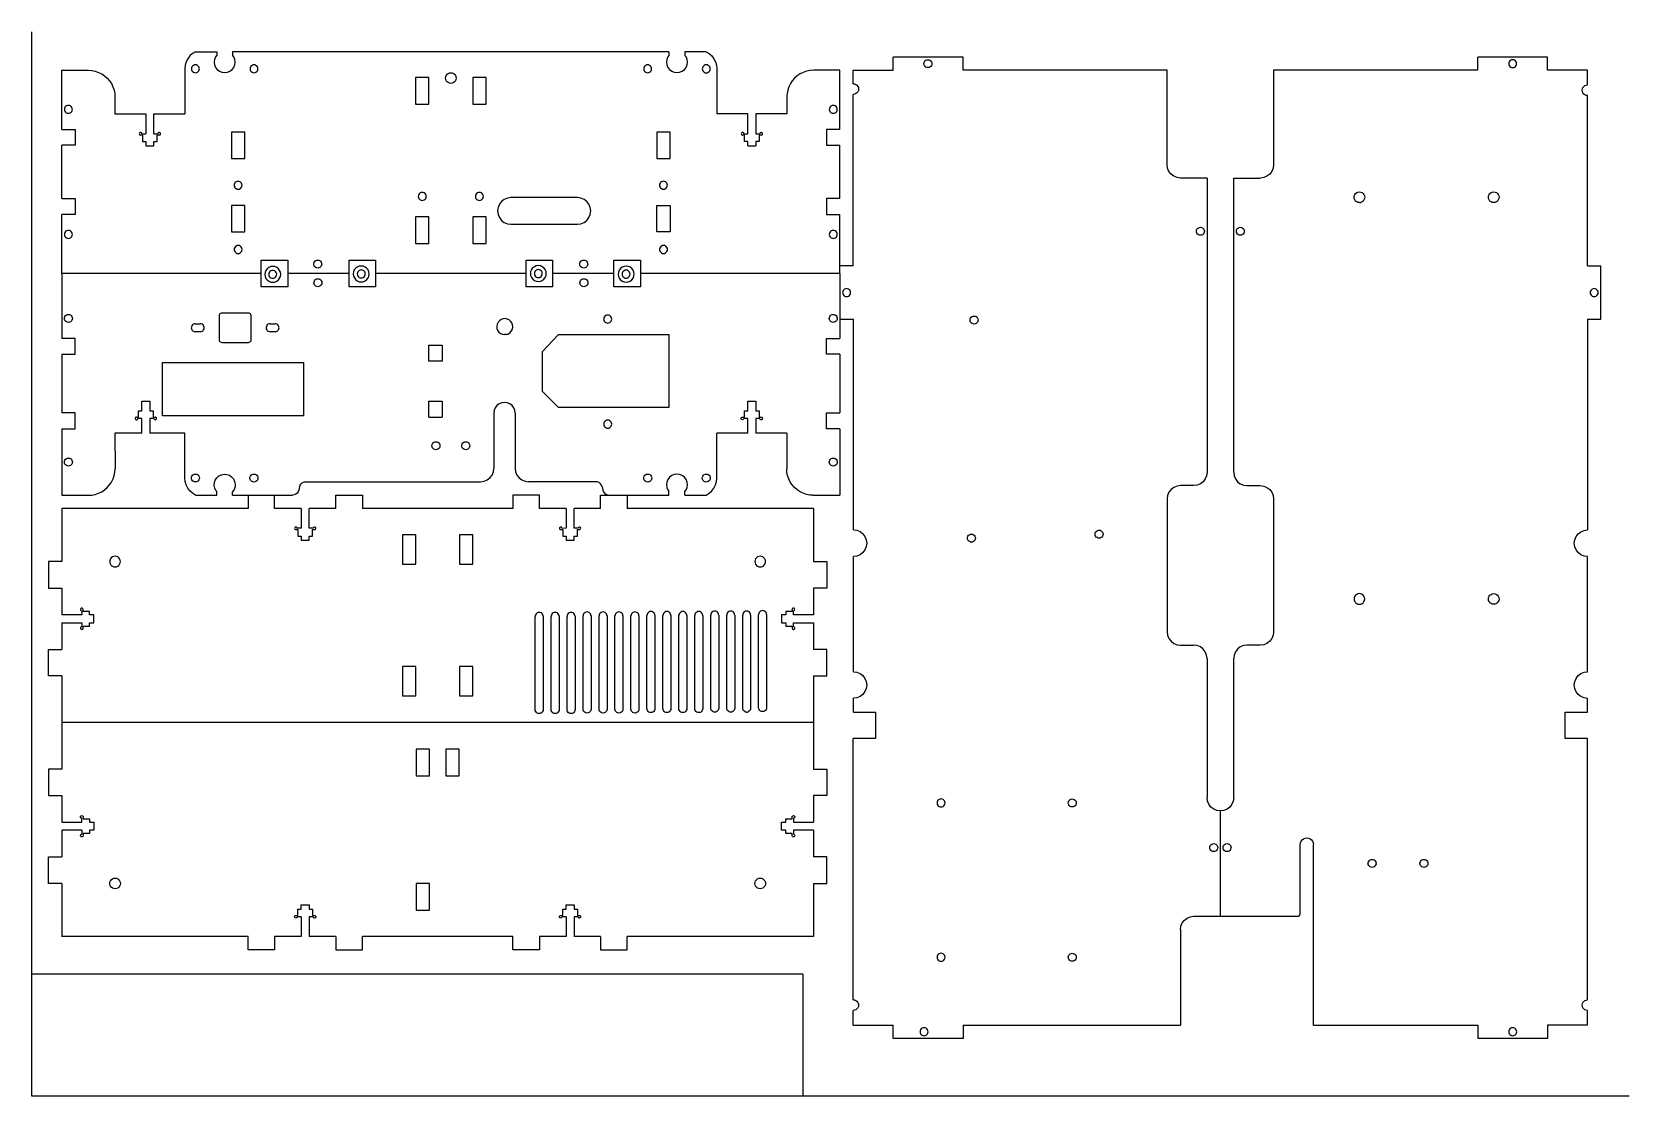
# Model space of a CAD drawing. Extents: x -11 to 589, y -194 to 206.
import ezdxf

# ---------------------------------------------------------------- set-up
doc = ezdxf.new("R2010")
doc.units = 0
doc.layers.get('0').update_dxf_attribs({"linetype": 'CONTINUOUS'})

msp = doc.modelspace()

# ---------------------------------------------------------------- linework, layer by layer
for p, q in [((-11.34, -148.61), (-11.34, 205.51)), ((46.25, 192.97), (46.13, 191.65)), ((46.62, 194.25), (46.25, 192.97)), ((47.21, 195.43), (46.62, 194.25)), ((48.02, 196.48), (47.21, 195.43)), ((49, 197.37), (48.02, 196.48)), ((48.83, 192.4), (48.68, 192.04)), ((49.07, 192.71), (48.83, 192.4)), ((50.13, 198.06), (49, 197.37)), ((49.38, 192.95), (49.07, 192.71)), ((49.74, 193.1), (49.38, 192.95)), ((50.13, 193.15), (49.74, 193.1)), ((50.13, 198.06), (58.15, 198.06)), ((50.52, 193.1), (50.13, 193.15)), ((50.88, 192.95), (50.52, 193.1)), ((51.19, 192.71), (50.88, 192.95)), ((51.43, 192.4), (51.19, 192.71)), ((51.58, 192.04), (51.43, 192.4)), ((57.32, 195.19), (57.18, 194.17)), ((57.18, 194.17), (57.32, 193.15)), ((57.71, 196.15), (57.32, 195.19)), ((57.32, 193.15), (57.71, 192.2)), ((58.15, 196.73), (57.71, 196.15)), ((57.71, 192.2), (58.34, 191.38)), ((58.15, 198.06), (58.15, 196.73)), ((63.92, 191.38), (64.55, 192.2)), ((228.15, 198.06), (64.11, 198.06)), ((64.11, 198.06), (64.11, 196.73)), ((64.55, 196.15), (64.11, 196.73)), ((64.95, 195.19), (64.55, 196.15)), ((64.55, 192.2), (64.95, 193.15)), ((65.08, 194.17), (64.95, 195.19)), ((64.95, 193.15), (65.08, 194.17)), ((70.84, 192.41), (70.69, 192.05)), ((71.08, 192.72), (70.84, 192.41)), ((71.39, 192.96), (71.08, 192.72)), ((71.76, 193.11), (71.39, 192.96)), ((72.14, 193.16), (71.76, 193.11)), ((72.53, 193.11), (72.14, 193.16)), ((72.89, 192.96), (72.53, 193.11)), ((73.2, 192.72), (72.89, 192.96)), ((73.44, 192.41), (73.2, 192.72)), ((73.59, 192.05), (73.44, 192.41)), ((218.83, 192.4), (218.68, 192.04)), ((219.07, 192.71), (218.83, 192.4)), ((219.38, 192.95), (219.07, 192.71)), ((219.74, 193.1), (219.38, 192.95)), ((220.13, 193.15), (219.74, 193.1)), ((220.52, 193.1), (220.13, 193.15)), ((220.88, 192.95), (220.52, 193.1)), ((221.19, 192.71), (220.88, 192.95)), ((221.43, 192.4), (221.19, 192.71)), ((221.58, 192.04), (221.43, 192.4)), ((227.32, 195.19), (227.18, 194.17)), ((227.18, 194.17), (227.32, 193.15)), ((227.71, 196.15), (227.32, 195.19)), ((227.32, 193.15), (227.71, 192.2)), ((228.15, 196.72), (227.71, 196.15)), ((227.71, 192.2), (228.34, 191.38)), ((228.15, 198.06), (228.15, 196.72)), ((233.92, 191.38), (234.55, 192.2)), ((242.13, 198.06), (234.11, 198.06)), ((234.11, 198.06), (234.11, 196.72)), ((234.55, 196.15), (234.11, 196.72)), ((234.95, 195.19), (234.55, 196.15)), ((234.55, 192.2), (234.95, 193.15)), ((235.08, 194.17), (234.95, 195.19)), ((234.95, 193.15), (235.08, 194.17)), ((240.84, 192.4), (240.69, 192.04)), ((241.08, 192.71), (240.84, 192.4)), ((241.39, 192.95), (241.08, 192.71)), ((241.76, 193.1), (241.39, 192.95)), ((242.14, 193.15), (241.76, 193.1)), ((242.13, 198.06), (243.26, 197.37)), ((242.53, 193.1), (242.14, 193.15)), ((242.89, 192.95), (242.53, 193.1)), ((243.2, 192.71), (242.89, 192.95)), ((243.44, 192.4), (243.2, 192.71)), ((243.26, 197.37), (244.25, 196.48)), ((243.59, 192.04), (243.44, 192.4)), ((244.25, 196.48), (245.05, 195.43)), ((245.05, 195.43), (245.64, 194.25)), ((245.64, 194.25), (246.01, 192.97)), ((246.01, 192.97), (246.13, 191.76)), ((312.4, 191.09), (312.4, 196.09)), ((338.68, 196.09), (312.4, 196.09)), ((324.01, 193.59), (324.06, 193.98)), ((324.06, 193.2), (324.01, 193.59)), ((324.06, 193.98), (324.21, 194.34)), ((324.21, 192.84), (324.06, 193.2)), ((324.21, 194.34), (324.45, 194.65)), ((324.45, 192.53), (324.21, 192.84)), ((324.45, 194.65), (324.76, 194.89)), ((324.76, 192.29), (324.45, 192.53)), ((324.76, 194.89), (325.12, 195.04)), ((325.12, 192.14), (324.76, 192.29)), ((325.12, 195.04), (325.51, 195.09)), ((325.51, 192.09), (325.12, 192.14)), ((325.51, 195.09), (325.9, 195.04)), ((325.9, 192.14), (325.51, 192.09)), ((325.9, 195.04), (326.26, 194.89)), ((326.26, 192.29), (325.9, 192.14)), ((326.26, 194.89), (326.57, 194.65)), ((326.57, 192.53), (326.26, 192.29)), ((326.57, 194.65), (326.81, 194.34)), ((326.81, 192.84), (326.57, 192.53)), ((326.81, 194.34), (326.96, 193.98)), ((326.96, 193.2), (326.81, 192.84)), ((326.96, 193.98), (327.01, 193.59)), ((327.01, 193.59), (326.96, 193.2)), ((338.68, 191.09), (338.68, 196.09)), ((558.45, 196.09), (532.18, 196.09)), ((532.18, 191.09), (532.18, 196.09)), ((543.86, 193.98), (543.81, 193.59)), ((543.81, 193.59), (543.86, 193.2)), ((544.01, 194.34), (543.86, 193.98)), ((543.86, 193.2), (544.01, 192.84)), ((544.25, 194.65), (544.01, 194.34)), ((544.01, 192.84), (544.25, 192.53)), ((544.56, 194.89), (544.25, 194.65)), ((544.25, 192.53), (544.56, 192.29)), ((544.93, 195.04), (544.56, 194.89)), ((544.56, 192.29), (544.93, 192.14)), ((545.31, 195.09), (544.93, 195.04)), ((544.93, 192.14), (545.31, 192.09)), ((545.7, 195.04), (545.31, 195.09)), ((545.31, 192.09), (545.7, 192.14)), ((546.06, 194.89), (545.7, 195.04)), ((545.7, 192.14), (546.06, 192.29)), ((546.37, 194.65), (546.06, 194.89)), ((546.06, 192.29), (546.37, 192.53)), ((546.61, 194.34), (546.37, 194.65)), ((546.37, 192.53), (546.61, 192.84)), ((546.76, 193.98), (546.61, 194.34)), ((546.61, 192.84), (546.76, 193.2)), ((546.81, 193.59), (546.76, 193.98)), ((546.76, 193.2), (546.81, 193.59)), ((558.45, 191.09), (558.45, 196.09)), ((-0.14, 168.9), (-0.14, 191.09)), ((-0.14, 191.09), (9.89, 191.09)), ((9.89, 191.09), (11.2, 191.01)), ((11.2, 191.01), (12.48, 190.75)), ((12.48, 190.75), (13.72, 190.33)), ((13.72, 190.33), (14.89, 189.75)), ((14.89, 189.75), (15.98, 189.03)), ((15.98, 189.03), (16.96, 188.16)), ((16.96, 188.16), (17.83, 187.18)), ((17.83, 187.18), (18.55, 186.09)), ((46.13, 191.65), (46.13, 174.74)), ((48.68, 192.04), (48.63, 191.65)), ((48.63, 191.65), (48.68, 191.27)), ((48.68, 191.27), (48.83, 190.9)), ((48.83, 190.9), (49.07, 190.59)), ((49.07, 190.59), (49.38, 190.36)), ((49.38, 190.36), (49.74, 190.21)), ((49.74, 190.21), (50.13, 190.15)), ((50.13, 190.15), (50.52, 190.21)), ((50.52, 190.21), (50.88, 190.36)), ((50.88, 190.36), (51.19, 190.59)), ((51.19, 190.59), (51.43, 190.9)), ((51.43, 190.9), (51.58, 191.27)), ((51.63, 191.65), (51.58, 192.04)), ((51.58, 191.27), (51.63, 191.65)), ((58.34, 191.38), (59.16, 190.75)), ((59.16, 190.75), (60.11, 190.36)), ((60.11, 190.36), (61.13, 190.22)), ((61.13, 190.22), (62.15, 190.36)), ((62.15, 190.36), (63.11, 190.75)), ((63.11, 190.75), (63.92, 191.38)), ((70.69, 192.05), (70.64, 191.66)), ((70.64, 191.66), (70.69, 191.27)), ((70.69, 191.27), (70.84, 190.91)), ((70.84, 190.91), (71.08, 190.6)), ((71.08, 190.6), (71.39, 190.36)), ((71.39, 190.36), (71.76, 190.21)), ((71.76, 190.21), (72.14, 190.16)), ((72.14, 190.16), (72.53, 190.21)), ((72.53, 190.21), (72.89, 190.36)), ((72.89, 190.36), (73.2, 190.6)), ((73.2, 190.6), (73.44, 190.91)), ((73.44, 190.91), (73.59, 191.27)), ((73.64, 191.66), (73.59, 192.05)), ((73.59, 191.27), (73.64, 191.66)), ((137.88, 188.37), (132.88, 188.37)), ((132.88, 188.37), (132.88, 178.37)), ((137.88, 178.37), (137.88, 188.37)), ((144.13, 188.19), (144.2, 188.71)), ((144.2, 187.67), (144.13, 188.19)), ((144.2, 188.71), (144.4, 189.19)), ((144.4, 187.19), (144.2, 187.67)), ((144.4, 189.19), (144.72, 189.61)), ((144.72, 186.78), (144.4, 187.19)), ((144.72, 189.61), (145.13, 189.92)), ((145.13, 186.46), (144.72, 186.78)), ((145.13, 189.92), (145.61, 190.12)), ((145.61, 186.26), (145.13, 186.46)), ((145.61, 190.12), (146.13, 190.19)), ((146.13, 186.19), (145.61, 186.26)), ((146.13, 190.19), (146.65, 190.12)), ((146.65, 186.26), (146.13, 186.19)), ((146.65, 190.12), (147.13, 189.92)), ((147.13, 186.46), (146.65, 186.26)), ((147.13, 189.92), (147.55, 189.61)), ((147.55, 186.78), (147.13, 186.46)), ((147.55, 189.61), (147.86, 189.19)), ((147.86, 187.19), (147.55, 186.78)), ((147.86, 189.19), (148.06, 188.71)), ((148.06, 187.67), (147.86, 187.19)), ((148.06, 188.71), (148.13, 188.19)), ((148.13, 188.19), (148.06, 187.67)), ((159.38, 188.37), (154.38, 188.37)), ((154.38, 188.37), (154.38, 178.37)), ((159.38, 178.37), (159.38, 188.37)), ((218.68, 192.04), (218.63, 191.65)), ((218.63, 191.65), (218.68, 191.27)), ((218.68, 191.27), (218.83, 190.9)), ((218.83, 190.9), (219.07, 190.59)), ((219.07, 190.59), (219.38, 190.36)), ((219.38, 190.36), (219.74, 190.21)), ((219.74, 190.21), (220.13, 190.15)), ((220.13, 190.15), (220.52, 190.21)), ((220.52, 190.21), (220.88, 190.36)), ((220.88, 190.36), (221.19, 190.59)), ((221.19, 190.59), (221.43, 190.9)), ((221.43, 190.9), (221.58, 191.27)), ((221.63, 191.65), (221.58, 192.04)), ((221.58, 191.27), (221.63, 191.65)), ((228.34, 191.38), (229.16, 190.75)), ((229.16, 190.75), (230.11, 190.36)), ((230.11, 190.36), (231.13, 190.22)), ((231.13, 190.22), (232.15, 190.36)), ((232.15, 190.36), (233.11, 190.75)), ((233.11, 190.75), (233.92, 191.38)), ((240.69, 192.04), (240.64, 191.65)), ((240.64, 191.65), (240.69, 191.26)), ((240.69, 191.26), (240.84, 190.9)), ((240.84, 190.9), (241.08, 190.59)), ((241.08, 190.59), (241.39, 190.35)), ((241.39, 190.35), (241.76, 190.2)), ((241.76, 190.2), (242.14, 190.15)), ((242.14, 190.15), (242.53, 190.2)), ((242.53, 190.2), (242.89, 190.35)), ((242.89, 190.35), (243.2, 190.59)), ((243.2, 190.59), (243.44, 190.9)), ((243.44, 190.9), (243.59, 191.26)), ((243.64, 191.65), (243.59, 192.04)), ((243.59, 191.26), (243.64, 191.65)), ((246.13, 191.76), (246.13, 174.74)), ((274.5, 187.18), (273.78, 186.09)), ((275.37, 188.16), (274.5, 187.18)), ((276.35, 189.03), (275.37, 188.16)), ((277.44, 189.75), (276.35, 189.03)), ((278.61, 190.33), (277.44, 189.75)), ((279.85, 190.75), (278.61, 190.33)), ((281.13, 191.01), (279.85, 190.75)), ((282.44, 191.09), (281.13, 191.01)), ((292.4, 191.09), (282.44, 191.09)), ((292.4, 168.9), (292.4, 191.09)), ((297.41, 186.05), (297.4, 191.09)), ((297.4, 191.09), (312.4, 191.09)), ((415.43, 191.09), (338.68, 191.09)), ((415.43, 155.59), (415.43, 191.09)), ((532.18, 191.09), (455.43, 191.09)), ((455.43, 191.09), (455.43, 155.59)), ((573.45, 191.09), (558.45, 191.09)), ((573.45, 185.59), (573.45, 191.09)), ((18.55, 186.09), (19.13, 184.92)), ((19.13, 184.92), (19.55, 183.68)), ((19.55, 183.68), (19.81, 182.4)), ((19.81, 182.4), (19.86, 181.59)), ((19.86, 181.59), (19.86, 174.74)), ((272.52, 182.4), (272.47, 181.59)), ((272.47, 181.59), (272.47, 174.74)), ((272.78, 183.68), (272.52, 182.4)), ((273.2, 184.92), (272.78, 183.68)), ((273.78, 186.09), (273.2, 184.92)), ((297.4, 117.56), (297.41, 182.05)), ((297.41, 186.05), (297.92, 185.99)), ((297.92, 182.12), (297.41, 182.05)), ((297.92, 185.99), (298.41, 185.79)), ((298.41, 182.32), (297.92, 182.12)), ((298.41, 185.79), (298.82, 185.47)), ((298.82, 182.64), (298.41, 182.32)), ((298.82, 185.47), (299.14, 185.05)), ((299.14, 183.05), (298.82, 182.64)), ((299.14, 185.05), (299.34, 184.57)), ((299.34, 183.54), (299.14, 183.05)), ((299.34, 184.57), (299.41, 184.05)), ((299.41, 184.05), (299.34, 183.54)), ((571.45, 183.59), (571.52, 184.11)), ((571.52, 183.07), (571.45, 183.59)), ((571.52, 184.11), (571.72, 184.59)), ((571.72, 182.59), (571.52, 183.07)), ((571.72, 184.59), (572.04, 185)), ((572.04, 182.17), (571.72, 182.59)), ((572.04, 185), (572.45, 185.32)), ((572.45, 181.86), (572.04, 182.17)), ((572.45, 185.32), (572.93, 185.52)), ((572.93, 181.66), (572.45, 181.86)), ((572.93, 185.52), (573.45, 185.59)), ((573.45, 181.59), (572.93, 181.66)), ((573.45, 117.56), (573.45, 181.59)), ((0.93, 176.87), (0.86, 176.49)), ((0.86, 176.49), (0.89, 176.1)), ((0.89, 176.1), (1.03, 175.73)), ((1.09, 177.23), (0.93, 176.87)), ((1.03, 175.73), (1.25, 175.41)), ((1.34, 177.53), (1.09, 177.23)), ((1.25, 175.41), (1.55, 175.16)), ((1.66, 177.75), (1.34, 177.53)), ((1.55, 175.16), (1.91, 174.99)), ((2.03, 177.89), (1.66, 177.75)), ((1.91, 174.99), (2.3, 174.92)), ((2.42, 177.92), (2.03, 177.89)), ((2.3, 174.92), (2.69, 174.96)), ((2.81, 177.85), (2.42, 177.92)), ((2.69, 174.96), (3.05, 175.09)), ((3.16, 177.69), (2.81, 177.85)), ((3.05, 175.09), (3.37, 175.32)), ((3.46, 177.44), (3.16, 177.69)), ((3.37, 175.32), (3.63, 175.62)), ((3.69, 177.12), (3.46, 177.44)), ((3.63, 175.62), (3.79, 175.97)), ((3.82, 176.75), (3.69, 177.12)), ((3.79, 175.97), (3.86, 176.36)), ((3.86, 176.36), (3.82, 176.75)), ((19.86, 174.74), (31.5, 174.74)), ((31.5, 174.74), (31.5, 167.24)), ((34.5, 174.74), (46.13, 174.74)), ((34.5, 167.24), (34.5, 174.74)), ((132.88, 178.37), (137.88, 178.37)), ((154.38, 178.37), (159.38, 178.37)), ((257.8, 174.74), (246.13, 174.74)), ((257.8, 167.24), (257.8, 174.74)), ((260.8, 174.74), (260.8, 167.24)), ((272.47, 174.74), (260.8, 174.74)), ((288.46, 176.81), (288.4, 176.42)), ((288.4, 176.42), (288.46, 176.03)), ((288.61, 177.17), (288.46, 176.81)), ((288.46, 176.03), (288.61, 175.67)), ((288.84, 177.48), (288.61, 177.17)), ((288.61, 175.67), (288.84, 175.36)), ((289.15, 177.72), (288.84, 177.48)), ((288.84, 175.36), (289.15, 175.12)), ((289.52, 177.87), (289.15, 177.72)), ((289.15, 175.12), (289.52, 174.97)), ((289.9, 177.92), (289.52, 177.87)), ((289.52, 174.97), (289.9, 174.92)), ((290.29, 177.87), (289.9, 177.92)), ((289.9, 174.92), (290.29, 174.97)), ((290.65, 177.72), (290.29, 177.87)), ((290.29, 174.97), (290.65, 175.12)), ((290.96, 177.48), (290.65, 177.72)), ((290.65, 175.12), (290.96, 175.36)), ((291.2, 177.17), (290.96, 177.48)), ((290.96, 175.36), (291.2, 175.67)), ((291.35, 176.81), (291.2, 177.17)), ((291.2, 175.67), (291.35, 176.03)), ((291.4, 176.42), (291.35, 176.81)), ((291.35, 176.03), (291.4, 176.42)), ((-0.14, 168.9), (4.86, 168.9)), ((4.86, 168.9), (4.86, 162.9)), ((292.4, 168.9), (287.4, 168.9)), ((287.4, 168.9), (287.4, 162.9)), ((-0.14, 142.92), (-0.14, 162.9)), ((4.86, 162.9), (-0.14, 162.9)), ((29.06, 167.49), (29, 167.24)), ((29, 167.24), (29.06, 166.99)), ((29.24, 167.67), (29.06, 167.49)), ((29.06, 166.99), (29.14, 166.89)), ((29.14, 166.89), (29.37, 166.76)), ((29.49, 167.74), (29.24, 167.67)), ((30.25, 166.74), (29.37, 166.76)), ((29.74, 167.67), (29.49, 167.74)), ((29.93, 167.49), (29.74, 167.67)), ((30, 167.24), (29.93, 167.49)), ((30, 167.24), (31.5, 167.24)), ((30.25, 166.74), (30.25, 164.34)), ((30.25, 164.34), (31.5, 164.34)), ((31.5, 164.34), (31.5, 162.74)), ((31.5, 162.74), (34.5, 162.74)), ((34.5, 167.24), (36, 167.24)), ((34.5, 162.74), (34.5, 164.34)), ((34.5, 164.34), (35.75, 164.34)), ((35.75, 164.34), (35.75, 166.74)), ((36.5, 166.74), (35.75, 166.74)), ((36.01, 167.37), (36, 167.24)), ((36.14, 167.6), (36.01, 167.37)), ((36.37, 167.72), (36.14, 167.6)), ((36.62, 167.72), (36.37, 167.72)), ((36.5, 166.74), (36.75, 166.81)), ((36.85, 167.6), (36.62, 167.72)), ((36.75, 166.81), (36.85, 166.89)), ((36.93, 167.49), (36.85, 167.6)), ((36.85, 166.89), (36.98, 167.11)), ((37, 167.24), (36.93, 167.49)), ((36.98, 167.11), (37, 167.24)), ((63.69, 167.9), (63.68, 157.9)), ((68.69, 167.9), (63.69, 167.9)), ((68.68, 157.9), (68.69, 167.9)), ((228.58, 167.9), (223.58, 167.9)), ((223.58, 167.9), (223.58, 157.9)), ((228.58, 157.9), (228.58, 167.9)), ((255.37, 167.49), (255.3, 167.24)), ((255.3, 167.24), (255.37, 166.99)), ((255.55, 167.67), (255.37, 167.49)), ((255.37, 166.99), (255.45, 166.89)), ((255.45, 166.89), (255.67, 166.76)), ((255.8, 167.74), (255.55, 167.67)), ((256.55, 166.74), (255.67, 166.76)), ((256.05, 167.67), (255.8, 167.74)), ((256.23, 167.49), (256.05, 167.67)), ((256.3, 167.24), (256.23, 167.49)), ((256.3, 167.24), (257.8, 167.24)), ((256.55, 164.34), (256.55, 166.74)), ((257.8, 164.34), (256.55, 164.34)), ((257.8, 162.74), (257.8, 164.34)), ((257.8, 162.74), (260.8, 162.74)), ((260.8, 167.24), (262.3, 167.24)), ((260.8, 164.34), (260.8, 162.74)), ((262.05, 164.34), (260.8, 164.34)), ((262.05, 166.74), (262.05, 164.34)), ((262.8, 166.74), (262.05, 166.74)), ((262.32, 167.37), (262.3, 167.24)), ((262.45, 167.6), (262.32, 167.37)), ((262.67, 167.72), (262.45, 167.6)), ((262.93, 167.72), (262.67, 167.72)), ((262.8, 166.74), (263.05, 166.81)), ((263.15, 167.6), (262.93, 167.72)), ((263.05, 166.81), (263.15, 166.89)), ((263.23, 167.49), (263.15, 167.6)), ((263.15, 166.89), (263.28, 167.11)), ((263.3, 167.24), (263.23, 167.49)), ((263.28, 167.11), (263.3, 167.24)), ((287.4, 162.9), (292.4, 162.9)), ((292.4, 142.92), (292.4, 162.9)), ((63.68, 157.9), (68.68, 157.9)), ((223.58, 157.9), (228.58, 157.9)), ((415.6, 154.3), (415.43, 155.59)), ((416.1, 153.09), (415.6, 154.3)), ((416.89, 152.06), (416.1, 153.09)), ((417.93, 151.26), (416.89, 152.06)), ((419.13, 150.76), (417.93, 151.26)), ((420.43, 150.59), (419.13, 150.76)), ((430.43, 150.59), (420.43, 150.59)), ((430.43, 150.59), (430.43, 40)), ((440.43, 150.59), (450.43, 150.59)), ((440.43, 40), (440.43, 150.59)), ((451.72, 150.76), (450.43, 150.59)), ((452.93, 151.26), (451.72, 150.76)), ((453.96, 152.06), (452.93, 151.26)), ((454.76, 153.09), (453.96, 152.06)), ((455.26, 154.3), (454.76, 153.09)), ((455.43, 155.59), (455.26, 154.3)), ((64.74, 148.29), (64.68, 147.9)), ((64.68, 147.9), (64.74, 147.52)), ((64.89, 148.65), (64.74, 148.29)), ((64.74, 147.52), (64.89, 147.15)), ((65.12, 148.97), (64.89, 148.65)), ((64.89, 147.15), (65.12, 146.84)), ((65.43, 149.2), (65.12, 148.97)), ((65.12, 146.84), (65.43, 146.61)), ((65.8, 149.35), (65.43, 149.2)), ((65.43, 146.61), (65.8, 146.46)), ((66.18, 149.4), (65.8, 149.35)), ((65.8, 146.46), (66.18, 146.4)), ((66.57, 149.35), (66.18, 149.4)), ((66.18, 146.4), (66.57, 146.46)), ((66.93, 149.2), (66.57, 149.35)), ((66.57, 146.46), (66.93, 146.61)), ((67.25, 148.97), (66.93, 149.2)), ((66.93, 146.61), (67.25, 146.84)), ((67.48, 148.65), (67.25, 148.97)), ((67.25, 146.84), (67.48, 147.15)), ((67.63, 148.29), (67.48, 148.65)), ((67.48, 147.15), (67.63, 147.52)), ((67.68, 147.9), (67.63, 148.29)), ((67.63, 147.52), (67.68, 147.9)), ((133.93, 144.1), (133.88, 143.71)), ((134.08, 144.46), (133.93, 144.1)), ((134.32, 144.77), (134.08, 144.46)), ((134.63, 145.01), (134.32, 144.77)), ((134.99, 145.16), (134.63, 145.01)), ((135.38, 145.21), (134.99, 145.16)), ((135.77, 145.16), (135.38, 145.21)), ((136.13, 145.01), (135.77, 145.16)), ((136.44, 144.77), (136.13, 145.01)), ((136.68, 144.46), (136.44, 144.77)), ((136.83, 144.1), (136.68, 144.46)), ((136.88, 143.71), (136.83, 144.1)), ((155.43, 144.1), (155.38, 143.71)), ((155.58, 144.46), (155.43, 144.1)), ((155.82, 144.77), (155.58, 144.46)), ((156.13, 145.01), (155.82, 144.77)), ((156.49, 145.16), (156.13, 145.01)), ((156.88, 145.21), (156.49, 145.16)), ((157.27, 145.16), (156.88, 145.21)), ((157.63, 145.01), (157.27, 145.16)), ((157.94, 144.77), (157.63, 145.01)), ((158.18, 144.46), (157.94, 144.77)), ((158.33, 144.1), (158.18, 144.46)), ((158.38, 143.71), (158.33, 144.1)), ((224.63, 148.29), (224.58, 147.9)), ((224.58, 147.9), (224.63, 147.52)), ((224.78, 148.65), (224.63, 148.29)), ((224.63, 147.52), (224.78, 147.15)), ((225.01, 148.97), (224.78, 148.65)), ((224.78, 147.15), (225.01, 146.84)), ((225.33, 149.2), (225.01, 148.97)), ((225.01, 146.84), (225.33, 146.61)), ((225.69, 149.35), (225.33, 149.2)), ((225.33, 146.61), (225.69, 146.46)), ((226.08, 149.4), (225.69, 149.35)), ((225.69, 146.46), (226.08, 146.4)), ((226.46, 149.35), (226.08, 149.4)), ((226.08, 146.4), (226.46, 146.46)), ((226.83, 149.2), (226.46, 149.35)), ((226.46, 146.46), (226.83, 146.61)), ((227.14, 148.97), (226.83, 149.2)), ((226.83, 146.61), (227.14, 146.84)), ((227.37, 148.65), (227.14, 148.97)), ((227.14, 146.84), (227.37, 147.15)), ((227.52, 148.29), (227.37, 148.65)), ((227.37, 147.15), (227.52, 147.52)), ((227.58, 147.9), (227.52, 148.29)), ((227.52, 147.52), (227.58, 147.9)), ((485.75, 143.89), (485.95, 144.37)), ((485.95, 144.37), (486.26, 144.78)), ((486.26, 144.78), (486.68, 145.1)), ((486.68, 145.1), (487.16, 145.3)), ((487.16, 145.3), (487.68, 145.37)), ((487.68, 145.37), (488.19, 145.3)), ((488.19, 145.3), (488.68, 145.1)), ((488.68, 145.1), (489.09, 144.78)), ((489.09, 144.78), (489.41, 144.37)), ((489.41, 144.37), (489.61, 143.89)), ((536.25, 143.89), (536.45, 144.37)), ((536.45, 144.37), (536.76, 144.78)), ((536.76, 144.78), (537.18, 145.1)), ((537.18, 145.1), (537.66, 145.3)), ((537.66, 145.3), (538.18, 145.37)), ((538.18, 145.37), (538.69, 145.3)), ((538.69, 145.3), (539.18, 145.1)), ((539.18, 145.1), (539.59, 144.78)), ((539.59, 144.78), (539.91, 144.37)), ((539.91, 144.37), (540.11, 143.89)), ((-0.14, 142.92), (4.86, 142.92)), ((4.86, 142.92), (4.86, 136.92)), ((63.69, 140.32), (63.68, 130.32)), ((68.68, 140.32), (63.69, 140.32)), ((68.68, 130.32), (68.68, 140.32)), ((133.88, 143.71), (133.93, 143.32)), ((133.93, 143.32), (134.08, 142.96)), ((134.08, 142.96), (134.32, 142.65)), ((134.32, 142.65), (134.63, 142.41)), ((134.63, 142.41), (134.99, 142.26)), ((134.99, 142.26), (135.38, 142.21)), ((135.38, 142.21), (135.77, 142.26)), ((135.77, 142.26), (136.13, 142.41)), ((136.13, 142.41), (136.44, 142.65)), ((136.44, 142.65), (136.68, 142.96)), ((136.68, 142.96), (136.83, 143.32)), ((136.83, 143.32), (136.88, 143.71)), ((155.38, 143.71), (155.43, 143.32)), ((155.43, 143.32), (155.58, 142.96)), ((155.58, 142.96), (155.82, 142.65)), ((155.82, 142.65), (156.13, 142.41)), ((156.13, 142.41), (156.49, 142.26)), ((156.49, 142.26), (156.88, 142.21)), ((156.88, 142.21), (157.27, 142.26)), ((157.27, 142.26), (157.63, 142.41)), ((157.63, 142.41), (157.94, 142.65)), ((157.94, 142.65), (158.18, 142.96)), ((158.18, 142.96), (158.33, 143.32)), ((158.33, 143.32), (158.38, 143.71)), ((163.9, 139.51), (163.73, 138.22)), ((163.73, 138.22), (163.9, 136.92)), ((164.4, 140.72), (163.9, 139.51)), ((165.19, 141.75), (164.4, 140.72)), ((166.23, 142.55), (165.19, 141.75)), ((167.43, 143.05), (166.23, 142.55)), ((168.73, 143.22), (167.43, 143.05)), ((193.73, 143.22), (168.73, 143.22)), ((195.02, 143.05), (193.73, 143.22)), ((196.23, 142.55), (195.02, 143.05)), ((197.26, 141.75), (196.23, 142.55)), ((198.06, 140.72), (197.26, 141.75)), ((198.56, 139.51), (198.06, 140.72)), ((198.73, 138.22), (198.56, 139.51)), ((198.56, 136.92), (198.73, 138.22)), ((223.58, 140.32), (228.58, 140.32)), ((223.58, 130.32), (223.58, 140.32)), ((228.58, 140.32), (228.58, 130.32)), ((292.4, 142.92), (287.4, 142.92)), ((287.4, 142.92), (287.4, 136.92)), ((485.68, 143.37), (485.75, 143.89)), ((485.75, 142.85), (485.68, 143.37)), ((485.95, 142.37), (485.75, 142.85)), ((486.26, 141.95), (485.95, 142.37)), ((486.68, 141.64), (486.26, 141.95)), ((487.16, 141.44), (486.68, 141.64)), ((487.68, 141.37), (487.16, 141.44)), ((487.68, 141.37), (488.19, 141.44)), ((488.68, 141.64), (488.19, 141.44)), ((489.09, 141.95), (488.68, 141.64)), ((489.41, 142.37), (489.09, 141.95)), ((489.61, 142.85), (489.41, 142.37)), ((489.61, 143.89), (489.68, 143.37)), ((489.68, 143.37), (489.61, 142.85)), ((536.18, 143.37), (536.25, 143.89)), ((536.25, 142.85), (536.18, 143.37)), ((536.45, 142.37), (536.25, 142.85)), ((536.76, 141.95), (536.45, 142.37)), ((537.18, 141.64), (536.76, 141.95)), ((537.66, 141.44), (537.18, 141.64)), ((538.18, 141.37), (537.66, 141.44)), ((538.69, 141.44), (538.18, 141.37)), ((539.18, 141.64), (538.69, 141.44)), ((539.59, 141.95), (539.18, 141.64)), ((539.91, 142.37), (539.59, 141.95)), ((540.11, 142.85), (539.91, 142.37)), ((540.11, 143.89), (540.18, 143.37)), ((540.18, 143.37), (540.11, 142.85)), ((-0.14, 114.74), (-0.14, 136.92)), ((4.86, 136.92), (-0.14, 136.92)), ((137.88, 135.98), (132.88, 135.98)), ((132.88, 135.98), (132.88, 125.98)), ((137.88, 125.98), (137.88, 135.98)), ((159.38, 135.98), (154.38, 135.98)), ((154.38, 135.98), (154.38, 125.98)), ((159.38, 125.98), (159.38, 135.98)), ((163.9, 136.92), (164.4, 135.72)), ((164.4, 135.72), (165.19, 134.68)), ((165.19, 134.68), (166.23, 133.89)), ((166.23, 133.89), (167.43, 133.39)), ((167.43, 133.39), (168.73, 133.22)), ((168.73, 133.22), (193.73, 133.22)), ((193.73, 133.22), (195.02, 133.39)), ((195.02, 133.39), (196.23, 133.89)), ((196.23, 133.89), (197.26, 134.68)), ((197.26, 134.68), (198.06, 135.72)), ((198.06, 135.72), (198.56, 136.92)), ((287.4, 136.92), (292.4, 136.92)), ((292.41, 117.56), (292.4, 136.92)), ((427.54, 132.04), (427.93, 132.09)), ((427.93, 132.09), (428.32, 132.04)), ((442.54, 132.04), (442.93, 132.09)), ((442.93, 132.09), (443.32, 132.04)), ((0.91, 129.81), (0.86, 129.42)), ((0.86, 129.42), (0.91, 129.03)), ((1.06, 130.17), (0.91, 129.81)), ((0.91, 129.03), (1.06, 128.67)), ((1.3, 130.48), (1.06, 130.17)), ((1.06, 128.67), (1.3, 128.36)), ((1.61, 130.72), (1.3, 130.48)), ((1.3, 128.36), (1.61, 128.12)), ((1.97, 130.87), (1.61, 130.72)), ((1.61, 128.12), (1.97, 127.97)), ((2.36, 130.92), (1.97, 130.87)), ((1.97, 127.97), (2.36, 127.92)), ((2.75, 130.87), (2.36, 130.92)), ((2.36, 127.92), (2.75, 127.97)), ((3.11, 130.72), (2.75, 130.87)), ((2.75, 127.97), (3.11, 128.12)), ((3.42, 130.48), (3.11, 130.72)), ((3.11, 128.12), (3.42, 128.36)), ((3.66, 130.17), (3.42, 130.48)), ((3.42, 128.36), (3.66, 128.67)), ((3.81, 129.81), (3.66, 130.17)), ((3.66, 128.67), (3.81, 129.03)), ((3.86, 129.42), (3.81, 129.81)), ((3.81, 129.03), (3.86, 129.42)), ((63.68, 130.32), (68.68, 130.32)), ((228.58, 130.32), (223.58, 130.32)), ((288.46, 129.81), (288.4, 129.42)), ((288.4, 129.42), (288.46, 129.03)), ((288.61, 130.17), (288.46, 129.81)), ((288.46, 129.03), (288.61, 128.67)), ((288.84, 130.48), (288.61, 130.17)), ((288.61, 128.67), (288.84, 128.36)), ((289.15, 130.72), (288.84, 130.48)), ((288.84, 128.36), (289.15, 128.12)), ((289.52, 130.87), (289.15, 130.72)), ((289.15, 128.12), (289.52, 127.97)), ((289.9, 130.92), (289.52, 130.87)), ((289.52, 127.97), (289.9, 127.92)), ((290.29, 130.87), (289.9, 130.92)), ((289.9, 127.92), (290.29, 127.97)), ((290.65, 130.72), (290.29, 130.87)), ((290.29, 127.97), (290.65, 128.12)), ((290.96, 130.48), (290.65, 130.72)), ((290.65, 128.12), (290.96, 128.36)), ((291.2, 130.17), (290.96, 130.48)), ((290.96, 128.36), (291.2, 128.67)), ((291.35, 129.81), (291.2, 130.17)), ((291.2, 128.67), (291.35, 129.03)), ((291.4, 129.42), (291.35, 129.81)), ((291.35, 129.03), (291.4, 129.42)), ((426.43, 130.59), (426.48, 130.98)), ((426.48, 130.2), (426.43, 130.59)), ((426.48, 130.98), (426.63, 131.34)), ((426.63, 129.84), (426.48, 130.2)), ((426.63, 131.34), (426.87, 131.65)), ((426.87, 129.53), (426.63, 129.84)), ((426.87, 131.65), (427.18, 131.89)), ((427.18, 129.29), (426.87, 129.53)), ((427.18, 131.89), (427.54, 132.04)), ((427.54, 129.14), (427.18, 129.29)), ((427.93, 129.09), (427.54, 129.14)), ((428.32, 129.14), (427.93, 129.09)), ((428.32, 132.04), (428.68, 131.89)), ((428.68, 129.29), (428.32, 129.14)), ((428.68, 131.89), (428.99, 131.65)), ((428.99, 129.53), (428.68, 129.29)), ((428.99, 131.65), (429.23, 131.34)), ((429.23, 129.84), (428.99, 129.53)), ((429.23, 131.34), (429.38, 130.98)), ((429.38, 130.2), (429.23, 129.84)), ((429.38, 130.98), (429.43, 130.59)), ((429.43, 130.59), (429.38, 130.2)), ((441.43, 130.59), (441.48, 130.98)), ((441.48, 130.2), (441.43, 130.59)), ((441.48, 130.98), (441.63, 131.34)), ((441.63, 129.84), (441.48, 130.2)), ((441.63, 131.34), (441.87, 131.65)), ((441.87, 129.53), (441.63, 129.84)), ((441.87, 131.65), (442.18, 131.89)), ((442.18, 129.29), (441.87, 129.53)), ((442.18, 131.89), (442.54, 132.04)), ((442.54, 129.14), (442.18, 129.29)), ((442.93, 129.09), (442.54, 129.14)), ((443.32, 129.14), (442.93, 129.09)), ((443.32, 132.04), (443.68, 131.89)), ((443.68, 129.29), (443.32, 129.14)), ((443.68, 131.89), (443.99, 131.65)), ((443.99, 129.53), (443.68, 129.29)), ((443.99, 131.65), (444.23, 131.34)), ((444.23, 129.84), (443.99, 129.53)), ((444.23, 131.34), (444.38, 130.98)), ((444.38, 130.2), (444.23, 129.84)), ((444.38, 130.98), (444.43, 130.59)), ((444.43, 130.59), (444.38, 130.2)), ((64.74, 124.13), (64.69, 123.74)), ((64.69, 123.74), (64.74, 123.35)), ((64.89, 124.49), (64.74, 124.13)), ((64.74, 123.35), (64.89, 122.99)), ((65.13, 124.8), (64.89, 124.49)), ((64.89, 122.99), (65.13, 122.68)), ((65.44, 125.04), (65.13, 124.8)), ((65.13, 122.68), (65.44, 122.44)), ((65.8, 125.19), (65.44, 125.04)), ((65.44, 122.44), (65.8, 122.29)), ((66.19, 125.24), (65.8, 125.19)), ((65.8, 122.29), (66.19, 122.24)), ((66.57, 125.19), (66.19, 125.24)), ((66.19, 122.24), (66.57, 122.29)), ((66.94, 125.04), (66.57, 125.19)), ((66.57, 122.29), (66.94, 122.44)), ((67.25, 124.8), (66.94, 125.04)), ((66.94, 122.44), (67.25, 122.68)), ((67.48, 124.49), (67.25, 124.8)), ((67.25, 122.68), (67.48, 122.99)), ((67.63, 124.13), (67.48, 124.49)), ((67.48, 122.99), (67.63, 123.35)), ((67.69, 123.74), (67.63, 124.13)), ((67.63, 123.35), (67.69, 123.74)), ((132.88, 125.98), (137.88, 125.98)), ((154.38, 125.98), (159.38, 125.98)), ((224.63, 124.13), (224.58, 123.74)), ((224.58, 123.74), (224.63, 123.35)), ((224.78, 124.49), (224.63, 124.13)), ((224.63, 123.35), (224.78, 122.99)), ((225.02, 124.8), (224.78, 124.49)), ((224.78, 122.99), (225.02, 122.68)), ((225.33, 125.04), (225.02, 124.8)), ((225.02, 122.68), (225.33, 122.44)), ((225.69, 125.19), (225.33, 125.04)), ((225.33, 122.44), (225.69, 122.29)), ((226.08, 125.24), (225.69, 125.19)), ((225.69, 122.29), (226.08, 122.24)), ((226.46, 125.19), (226.08, 125.24)), ((226.08, 122.24), (226.46, 122.29)), ((226.83, 125.04), (226.46, 125.19)), ((226.46, 122.29), (226.83, 122.44)), ((227.14, 124.8), (226.83, 125.04)), ((226.83, 122.44), (227.14, 122.68)), ((227.38, 124.49), (227.14, 124.8)), ((227.14, 122.68), (227.38, 122.99)), ((227.53, 124.13), (227.38, 124.49)), ((227.38, 122.99), (227.53, 123.35)), ((227.58, 123.74), (227.53, 124.13)), ((227.53, 123.35), (227.58, 123.74)), ((74.86, 114.74), (-0.14, 114.74)), ((-0.14, 114.74), (-0.14, 90.33)), ((74.86, 119.74), (84.86, 119.74)), ((74.86, 114.74), (74.86, 119.74)), ((74.86, 109.74), (74.86, 114.74)), ((76.29, 115.17), (76.19, 114.39)), ((76.19, 114.39), (76.29, 113.62)), ((76.59, 115.89), (76.29, 115.17)), ((77.07, 116.52), (76.59, 115.89)), ((77.69, 116.99), (77.07, 116.52)), ((78.41, 117.29), (77.69, 116.99)), ((77.74, 114.78), (77.69, 114.39)), ((77.69, 114.39), (77.74, 114.01)), ((77.89, 115.14), (77.74, 114.78)), ((78.13, 115.46), (77.89, 115.14)), ((78.44, 115.69), (78.13, 115.46)), ((79.19, 117.4), (78.41, 117.29)), ((78.8, 115.84), (78.44, 115.69)), ((79.19, 115.9), (78.8, 115.84)), ((79.96, 117.29), (79.19, 117.4)), ((79.58, 115.84), (79.19, 115.9)), ((79.94, 115.7), (79.58, 115.84)), ((80.25, 115.46), (79.94, 115.7)), ((80.69, 117), (79.96, 117.29)), ((80.49, 115.15), (80.25, 115.46)), ((80.64, 114.79), (80.49, 115.15)), ((80.69, 114.4), (80.64, 114.79)), ((80.64, 114.01), (80.69, 114.4)), ((81.31, 116.52), (80.69, 117)), ((81.79, 115.9), (81.31, 116.52)), ((82.09, 115.17), (81.79, 115.9)), ((82.19, 114.4), (82.09, 115.17)), ((82.09, 113.62), (82.19, 114.4)), ((84.86, 119.74), (84.86, 114.74)), ((107.86, 114.74), (84.86, 114.74)), ((84.86, 114.74), (84.86, 109.74)), ((94.6, 118.24), (94.65, 118.63)), ((94.65, 117.85), (94.6, 118.24)), ((94.65, 118.63), (94.8, 118.99)), ((94.8, 117.49), (94.65, 117.85)), ((94.8, 118.99), (95.04, 119.3)), ((95.04, 117.18), (94.8, 117.49)), ((95.04, 119.3), (95.35, 119.54)), ((95.35, 116.94), (95.04, 117.18)), ((95.35, 119.54), (95.71, 119.69)), ((95.71, 116.79), (95.35, 116.94)), ((95.71, 119.69), (96.1, 119.74)), ((96.1, 116.74), (95.71, 116.79)), ((96.1, 119.74), (96.49, 119.69)), ((96.49, 116.79), (96.1, 116.74)), ((96.49, 119.69), (96.85, 119.54)), ((96.85, 116.94), (96.49, 116.79)), ((96.85, 119.54), (97.16, 119.3)), ((97.16, 117.18), (96.85, 116.94)), ((97.16, 119.3), (97.4, 118.99)), ((97.4, 117.49), (97.16, 117.18)), ((97.4, 118.99), (97.55, 118.63)), ((97.55, 117.85), (97.4, 117.49)), ((97.55, 118.63), (97.6, 118.24)), ((97.6, 118.24), (97.55, 117.85)), ((107.86, 119.74), (117.86, 119.74)), ((107.86, 114.74), (107.86, 119.74)), ((107.86, 109.74), (107.86, 114.74)), ((109.56, 115.3), (109.45, 114.53)), ((109.45, 114.53), (109.56, 113.75)), ((109.85, 116.03), (109.56, 115.3)), ((110.33, 116.65), (109.85, 116.03)), ((110.95, 117.12), (110.33, 116.65)), ((111.68, 117.43), (110.95, 117.12)), ((111.01, 114.92), (110.96, 114.53)), ((110.96, 114.53), (111.01, 114.14)), ((111.16, 115.28), (111.01, 114.92)), ((111.01, 114.14), (111.16, 113.78)), ((111.4, 115.59), (111.16, 115.28)), ((111.71, 115.83), (111.4, 115.59)), ((112.45, 117.53), (111.68, 117.43)), ((112.07, 115.98), (111.71, 115.83)), ((112.45, 116.03), (112.07, 115.98)), ((113.23, 117.43), (112.45, 117.53)), ((112.84, 115.98), (112.45, 116.03)), ((113.2, 115.83), (112.84, 115.98)), ((113.51, 115.59), (113.2, 115.83)), ((113.95, 117.13), (113.23, 117.43)), ((113.75, 115.28), (113.51, 115.59)), ((113.9, 114.92), (113.75, 115.28)), ((113.75, 113.78), (113.9, 114.14)), ((113.95, 114.53), (113.9, 114.92)), ((113.9, 114.14), (113.95, 114.53)), ((114.58, 116.65), (113.95, 117.13)), ((115.05, 116.03), (114.58, 116.65)), ((115.35, 115.31), (115.05, 116.03)), ((115.46, 114.53), (115.35, 115.31)), ((115.36, 113.75), (115.46, 114.53)), ((117.86, 119.74), (117.86, 114.74)), ((174.4, 114.74), (117.86, 114.74)), ((117.86, 114.74), (117.86, 109.74)), ((174.4, 119.74), (184.4, 119.74)), ((174.4, 114.74), (174.4, 119.74)), ((174.4, 109.74), (174.4, 114.74)), ((176.13, 115.45), (176.03, 114.67)), ((176.03, 114.67), (176.13, 113.9)), ((176.43, 116.17), (176.13, 115.45)), ((176.9, 116.8), (176.43, 116.17)), ((177.53, 117.27), (176.9, 116.8)), ((178.25, 117.57), (177.53, 117.27)), ((177.58, 115.06), (177.53, 114.68)), ((177.53, 114.68), (177.58, 114.29)), ((177.73, 115.43), (177.58, 115.06)), ((177.58, 114.29), (177.73, 113.93)), ((177.97, 115.74), (177.73, 115.43)), ((178.28, 115.98), (177.97, 115.74)), ((179.03, 117.68), (178.25, 117.57)), ((178.64, 116.13), (178.28, 115.98)), ((179.03, 116.18), (178.64, 116.13)), ((179.8, 117.58), (179.03, 117.68)), ((179.42, 116.13), (179.03, 116.18)), ((179.78, 115.98), (179.42, 116.13)), ((180.09, 115.74), (179.78, 115.98)), ((180.53, 117.28), (179.8, 117.58)), ((180.33, 115.43), (180.09, 115.74)), ((180.48, 115.07), (180.33, 115.43)), ((180.33, 113.93), (180.48, 114.29)), ((180.53, 114.68), (180.48, 115.07)), ((180.48, 114.29), (180.53, 114.68)), ((181.15, 116.8), (180.53, 117.28)), ((181.63, 116.18), (181.15, 116.8)), ((181.93, 115.46), (181.63, 116.18)), ((182.03, 114.68), (181.93, 115.46)), ((181.93, 113.9), (182.03, 114.68)), ((184.4, 119.74), (184.4, 114.74)), ((207.4, 114.74), (184.4, 114.74)), ((184.4, 114.74), (184.4, 109.74)), ((194.61, 118.24), (194.66, 118.63)), ((194.66, 117.85), (194.61, 118.24)), ((194.66, 118.63), (194.81, 118.99)), ((194.81, 117.49), (194.66, 117.85)), ((194.81, 118.99), (195.05, 119.3)), ((195.05, 117.18), (194.81, 117.49)), ((195.05, 119.3), (195.36, 119.54)), ((195.36, 116.94), (195.05, 117.18)), ((195.36, 119.54), (195.72, 119.69)), ((195.72, 116.79), (195.36, 116.94)), ((195.72, 119.69), (196.11, 119.74)), ((196.11, 116.74), (195.72, 116.79)), ((196.11, 119.74), (196.5, 119.69)), ((196.5, 116.79), (196.11, 116.74)), ((196.5, 119.69), (196.86, 119.54)), ((196.86, 116.94), (196.5, 116.79)), ((196.86, 119.54), (197.17, 119.3)), ((197.17, 117.18), (196.86, 116.94)), ((197.17, 119.3), (197.41, 118.99)), ((197.41, 117.49), (197.17, 117.18)), ((197.41, 118.99), (197.56, 118.63)), ((197.56, 117.85), (197.41, 117.49)), ((197.56, 118.63), (197.61, 118.24)), ((197.61, 118.24), (197.56, 117.85)), ((207.4, 119.74), (217.4, 119.74)), ((207.4, 114.74), (207.4, 119.74)), ((207.4, 109.74), (207.4, 114.74)), ((209.12, 115.23), (209.02, 114.46)), ((209.02, 114.46), (209.12, 113.68)), ((209.42, 115.96), (209.12, 115.23)), ((209.89, 116.58), (209.42, 115.96)), ((210.52, 117.06), (209.89, 116.58)), ((211.24, 117.36), (210.52, 117.06)), ((210.57, 114.85), (210.52, 114.46)), ((210.52, 114.46), (210.57, 114.07)), ((210.72, 115.21), (210.57, 114.85)), ((210.96, 115.52), (210.72, 115.21)), ((211.27, 115.76), (210.96, 115.52)), ((212.02, 117.46), (211.24, 117.36)), ((211.63, 115.91), (211.27, 115.76)), ((212.02, 115.96), (211.63, 115.91)), ((212.79, 117.36), (212.02, 117.46)), ((212.41, 115.91), (212.02, 115.96)), ((212.77, 115.76), (212.41, 115.91)), ((213.08, 115.52), (212.77, 115.76)), ((213.52, 117.06), (212.79, 117.36)), ((213.32, 115.21), (213.08, 115.52)), ((213.47, 114.85), (213.32, 115.21)), ((213.52, 114.46), (213.47, 114.85)), ((213.47, 114.07), (213.52, 114.46)), ((214.14, 116.58), (213.52, 117.06)), ((214.62, 115.96), (214.14, 116.58)), ((214.92, 115.24), (214.62, 115.96)), ((215.02, 114.46), (214.92, 115.24)), ((214.92, 113.69), (215.02, 114.46)), ((217.4, 119.74), (217.4, 114.74)), ((292.4, 114.74), (217.4, 114.74)), ((217.4, 114.74), (217.4, 109.74)), ((292.4, 114.74), (292.41, 117.56)), ((292.4, 114.74), (292.41, 97.5)), ((297.4, 117.56), (292.41, 117.56)), ((573.45, 117.56), (578.45, 117.56)), ((578.45, 97.5), (578.45, 117.56)), ((84.86, 109.74), (74.86, 109.74)), ((76.29, 113.62), (76.59, 112.89)), ((76.59, 112.89), (77.07, 112.27)), ((77.07, 112.27), (77.69, 111.8)), ((77.69, 111.8), (78.41, 111.5)), ((77.74, 114.01), (77.89, 113.64)), ((77.89, 113.64), (78.13, 113.33)), ((78.13, 113.33), (78.44, 113.1)), ((78.41, 111.5), (79.19, 111.4)), ((78.44, 113.1), (78.8, 112.95)), ((78.8, 112.95), (79.19, 112.9)), ((79.19, 112.9), (79.58, 112.95)), ((79.19, 111.4), (79.97, 111.5)), ((79.58, 112.95), (79.94, 113.1)), ((79.94, 113.1), (80.25, 113.34)), ((79.97, 111.5), (80.69, 111.8)), ((80.25, 113.34), (80.49, 113.65)), ((80.49, 113.65), (80.64, 114.01)), ((80.69, 111.8), (81.31, 112.28)), ((81.31, 112.28), (81.79, 112.9)), ((81.79, 112.9), (82.09, 113.62)), ((94.65, 111.24), (94.7, 111.63)), ((94.7, 110.85), (94.65, 111.24)), ((94.7, 111.63), (94.85, 111.99)), ((94.85, 110.49), (94.7, 110.85)), ((94.85, 111.99), (95.09, 112.3)), ((95.09, 110.18), (94.85, 110.49)), ((95.09, 112.3), (95.4, 112.54)), ((95.4, 109.94), (95.09, 110.18)), ((95.4, 112.54), (95.77, 112.69)), ((95.77, 109.79), (95.4, 109.94)), ((95.77, 112.69), (96.15, 112.74)), ((96.15, 109.74), (95.77, 109.79)), ((96.15, 112.74), (96.54, 112.69)), ((96.54, 109.79), (96.15, 109.74)), ((96.54, 112.69), (96.9, 112.54)), ((96.9, 109.94), (96.54, 109.79)), ((96.9, 112.54), (97.21, 112.3)), ((97.21, 110.18), (96.9, 109.94)), ((97.21, 112.3), (97.45, 111.99)), ((97.45, 110.49), (97.21, 110.18)), ((97.45, 111.99), (97.6, 111.63)), ((97.6, 110.85), (97.45, 110.49)), ((97.6, 111.63), (97.65, 111.24)), ((97.65, 111.24), (97.6, 110.85)), ((117.86, 109.74), (107.86, 109.74)), ((109.56, 113.75), (109.86, 113.03)), ((109.86, 113.03), (110.33, 112.41)), ((110.33, 112.41), (110.96, 111.93)), ((110.96, 111.93), (111.68, 111.63)), ((111.16, 113.78), (111.4, 113.47)), ((111.4, 113.47), (111.71, 113.23)), ((111.68, 111.63), (112.46, 111.53)), ((111.71, 113.23), (112.07, 113.08)), ((112.07, 113.08), (112.46, 113.03)), ((112.46, 113.03), (112.84, 113.08)), ((112.46, 111.53), (113.24, 111.63)), ((112.84, 113.08), (113.21, 113.23)), ((113.21, 113.23), (113.52, 113.47)), ((113.24, 111.63), (113.96, 111.93)), ((113.52, 113.47), (113.75, 113.78)), ((113.96, 111.93), (114.58, 112.41)), ((114.58, 112.41), (115.06, 113.03)), ((115.06, 113.03), (115.36, 113.75)), ((184.4, 109.74), (174.4, 109.74)), ((176.13, 113.9), (176.43, 113.17)), ((176.43, 113.17), (176.91, 112.55)), ((176.91, 112.55), (177.53, 112.08)), ((177.53, 112.08), (178.25, 111.78)), ((177.73, 113.93), (177.97, 113.62)), ((177.97, 113.62), (178.28, 113.38)), ((178.25, 111.78), (179.03, 111.68)), ((178.28, 113.38), (178.64, 113.23)), ((178.64, 113.23), (179.03, 113.18)), ((179.03, 113.18), (179.42, 113.23)), ((179.03, 111.68), (179.81, 111.78)), ((179.42, 113.23), (179.78, 113.38)), ((179.78, 113.38), (180.09, 113.62)), ((179.81, 111.78), (180.53, 112.08)), ((180.09, 113.62), (180.33, 113.93)), ((180.53, 112.08), (181.15, 112.56)), ((181.15, 112.56), (181.63, 113.18)), ((181.63, 113.18), (181.93, 113.9)), ((194.67, 111.24), (194.72, 111.63)), ((194.72, 110.85), (194.67, 111.24)), ((194.72, 111.63), (194.87, 111.99)), ((194.87, 110.49), (194.72, 110.85)), ((194.87, 111.99), (195.11, 112.3)), ((195.11, 110.18), (194.87, 110.49)), ((195.11, 112.3), (195.42, 112.54)), ((195.42, 109.94), (195.11, 110.18)), ((195.42, 112.54), (195.78, 112.69)), ((195.78, 109.79), (195.42, 109.94)), ((195.78, 112.69), (196.17, 112.74)), ((196.17, 109.74), (195.78, 109.79)), ((196.17, 112.74), (196.55, 112.69)), ((196.55, 109.79), (196.17, 109.74)), ((196.55, 112.69), (196.92, 112.54)), ((196.92, 109.94), (196.55, 109.79)), ((196.92, 112.54), (197.23, 112.3)), ((197.23, 110.18), (196.92, 109.94)), ((197.23, 112.3), (197.46, 111.99)), ((197.46, 110.49), (197.23, 110.18)), ((197.46, 111.99), (197.61, 111.63)), ((197.61, 110.85), (197.46, 110.49)), ((197.61, 111.63), (197.67, 111.24)), ((197.67, 111.24), (197.61, 110.85)), ((217.4, 109.74), (207.4, 109.74)), ((209.12, 113.68), (209.42, 112.96)), ((209.42, 112.96), (209.9, 112.34)), ((209.9, 112.34), (210.52, 111.86)), ((210.52, 111.86), (211.24, 111.56)), ((210.57, 114.07), (210.72, 113.71)), ((210.72, 113.71), (210.96, 113.4)), ((210.96, 113.4), (211.27, 113.16)), ((211.24, 111.56), (212.02, 111.46)), ((211.27, 113.16), (211.63, 113.01)), ((211.63, 113.01), (212.02, 112.96)), ((212.02, 112.96), (212.41, 113.01)), ((212.02, 111.46), (212.8, 111.56)), ((212.41, 113.01), (212.77, 113.16)), ((212.77, 113.16), (213.08, 113.4)), ((212.8, 111.56), (213.52, 111.86)), ((213.08, 113.4), (213.32, 113.71)), ((213.32, 113.71), (213.47, 114.07)), ((213.52, 111.86), (214.14, 112.34)), ((214.14, 112.34), (214.62, 112.96)), ((214.62, 112.96), (214.92, 113.69)), ((293.61, 108.28), (293.46, 107.92)), ((293.84, 108.59), (293.61, 108.28)), ((294.16, 108.83), (293.84, 108.59)), ((294.52, 108.98), (294.16, 108.83)), ((294.91, 109.03), (294.52, 108.98)), ((295.29, 108.98), (294.91, 109.03)), ((295.66, 108.83), (295.29, 108.98)), ((295.97, 108.59), (295.66, 108.83)), ((296.2, 108.28), (295.97, 108.59)), ((296.35, 107.92), (296.2, 108.28)), ((574.65, 108.28), (574.5, 107.92)), ((574.89, 108.59), (574.65, 108.28)), ((575.2, 108.83), (574.89, 108.59)), ((575.56, 108.98), (575.2, 108.83)), ((575.95, 109.03), (575.56, 108.98)), ((576.34, 108.98), (575.95, 109.03)), ((576.7, 108.83), (576.34, 108.98)), ((577.01, 108.59), (576.7, 108.83)), ((577.25, 108.28), (577.01, 108.59)), ((577.4, 107.92), (577.25, 108.28)), ((293.46, 107.92), (293.41, 107.53)), ((293.41, 107.53), (293.46, 107.14)), ((293.46, 107.14), (293.61, 106.78)), ((293.61, 106.78), (293.84, 106.47)), ((293.84, 106.47), (294.16, 106.23)), ((294.16, 106.23), (294.52, 106.08)), ((294.52, 106.08), (294.91, 106.03)), ((294.91, 106.03), (295.29, 106.08)), ((295.29, 106.08), (295.66, 106.23)), ((295.66, 106.23), (295.97, 106.47)), ((295.97, 106.47), (296.2, 106.78)), ((296.2, 106.78), (296.35, 107.14)), ((296.41, 107.53), (296.35, 107.92)), ((296.35, 107.14), (296.41, 107.53)), ((574.5, 107.92), (574.45, 107.53)), ((574.45, 107.53), (574.5, 107.14)), ((574.5, 107.14), (574.65, 106.78)), ((574.65, 106.78), (574.89, 106.47)), ((574.89, 106.47), (575.2, 106.23)), ((575.2, 106.23), (575.56, 106.08)), ((575.56, 106.08), (575.95, 106.03)), ((575.95, 106.03), (576.34, 106.08)), ((576.34, 106.08), (576.7, 106.23)), ((576.7, 106.23), (577.01, 106.47)), ((577.01, 106.47), (577.25, 106.78)), ((577.25, 106.78), (577.4, 107.14)), ((577.45, 107.53), (577.4, 107.92)), ((577.4, 107.14), (577.45, 107.53)), ((0.86, 97.83), (0.91, 98.22)), ((0.91, 97.45), (0.86, 97.83)), ((0.91, 98.22), (1.06, 98.58)), ((1.06, 97.08), (0.91, 97.45)), ((1.06, 98.58), (1.3, 98.9)), ((1.3, 96.77), (1.06, 97.08)), ((1.3, 98.9), (1.61, 99.13)), ((1.61, 96.54), (1.3, 96.77)), ((1.61, 99.13), (1.97, 99.28)), ((1.97, 96.39), (1.61, 96.54)), ((1.97, 99.28), (2.36, 99.33)), ((2.36, 96.33), (1.97, 96.39)), ((2.36, 99.33), (2.75, 99.28)), ((2.75, 96.39), (2.36, 96.33)), ((2.75, 99.28), (3.11, 99.13)), ((3.11, 96.54), (2.75, 96.39)), ((3.11, 99.13), (3.42, 98.9)), ((3.42, 96.77), (3.11, 96.54)), ((3.42, 98.9), (3.66, 98.58)), ((3.66, 97.08), (3.42, 96.77)), ((3.66, 98.58), (3.81, 98.22)), ((3.81, 97.45), (3.66, 97.08)), ((3.81, 98.22), (3.86, 97.83)), ((3.86, 97.83), (3.81, 97.45)), ((59.09, 99.09), (59.06, 98.83)), ((59.06, 98.83), (59.06, 89.83)), ((59.19, 99.33), (59.09, 99.09)), ((59.35, 99.54), (59.19, 99.33)), ((59.56, 99.7), (59.35, 99.54)), ((59.8, 99.8), (59.56, 99.7)), ((60.06, 99.83), (59.8, 99.8)), ((70.06, 99.83), (60.06, 99.83)), ((70.32, 99.8), (70.06, 99.83)), ((70.56, 99.7), (70.32, 99.8)), ((70.77, 99.54), (70.56, 99.7)), ((70.93, 99.33), (70.77, 99.54)), ((71.03, 99.09), (70.93, 99.33)), ((71.06, 98.83), (71.03, 99.09)), ((71.06, 89.83), (71.06, 98.83)), ((163.88, 96.36), (163.54, 95.65)), ((164.38, 96.96), (163.88, 96.36)), ((165.02, 97.41), (164.38, 96.96)), ((165.76, 97.67), (165.02, 97.41)), ((166.54, 97.74), (165.76, 97.67)), ((167.31, 97.6), (166.54, 97.74)), ((168.02, 97.27), (167.31, 97.6)), ((168.62, 96.77), (168.02, 97.27)), ((169.07, 96.12), (168.62, 96.77)), ((169.33, 95.39), (169.07, 96.12)), ((203.67, 97.97), (203.62, 97.58)), ((203.62, 97.58), (203.67, 97.19)), ((203.82, 98.33), (203.67, 97.97)), ((203.67, 97.19), (203.82, 96.83)), ((204.06, 98.64), (203.82, 98.33)), ((203.82, 96.83), (204.06, 96.52)), ((204.37, 98.88), (204.06, 98.64)), ((204.06, 96.52), (204.37, 96.28)), ((204.73, 99.03), (204.37, 98.88)), ((204.37, 96.28), (204.73, 96.13)), ((205.12, 99.08), (204.73, 99.03)), ((204.73, 96.13), (205.12, 96.08)), ((205.51, 99.03), (205.12, 99.08)), ((205.12, 96.08), (205.51, 96.13)), ((205.87, 98.88), (205.51, 99.03)), ((205.51, 96.13), (205.87, 96.28)), ((206.18, 98.64), (205.87, 98.88)), ((205.87, 96.28), (206.18, 96.52)), ((206.42, 98.33), (206.18, 98.64)), ((206.18, 96.52), (206.42, 96.83)), ((206.57, 97.97), (206.42, 98.33)), ((206.42, 96.83), (206.57, 97.19)), ((206.62, 97.58), (206.57, 97.97)), ((206.57, 97.19), (206.62, 97.58)), ((288.4, 97.83), (288.45, 98.22)), ((288.45, 97.45), (288.4, 97.83)), ((288.45, 98.22), (288.6, 98.58)), ((288.6, 97.08), (288.45, 97.45)), ((288.6, 98.58), (288.84, 98.89)), ((288.84, 96.77), (288.6, 97.08)), ((288.84, 98.89), (289.15, 99.13)), ((289.15, 96.53), (288.84, 96.77)), ((289.15, 99.13), (289.52, 99.28)), ((289.52, 96.38), (289.15, 96.53)), ((289.52, 99.28), (289.9, 99.33)), ((289.9, 96.33), (289.52, 96.38)), ((289.9, 99.33), (290.29, 99.28)), ((290.29, 96.38), (289.9, 96.33)), ((290.29, 99.28), (290.65, 99.13)), ((290.65, 96.53), (290.29, 96.38)), ((290.65, 99.13), (290.96, 98.89)), ((290.96, 96.77), (290.65, 96.53)), ((290.96, 98.89), (291.2, 98.58)), ((291.2, 97.08), (290.96, 96.77)), ((291.2, 98.58), (291.35, 98.22)), ((291.35, 97.45), (291.2, 97.08)), ((291.4, 97.83), (291.35, 98.22)), ((291.4, 97.83), (291.35, 97.45)), ((292.41, 97.5), (292.4, 90.33)), ((292.41, 97.5), (297.46, 97.5)), ((297.46, 18.34), (297.46, 97.5)), ((341.33, 97.22), (341.38, 97.61)), ((341.38, 96.84), (341.33, 97.22)), ((341.38, 97.61), (341.53, 97.97)), ((341.53, 96.47), (341.38, 96.84)), ((341.53, 97.97), (341.77, 98.29)), ((341.77, 96.16), (341.53, 96.47)), ((341.77, 98.29), (342.08, 98.52)), ((342.08, 95.93), (341.77, 96.16)), ((342.08, 98.52), (342.44, 98.67)), ((342.44, 98.67), (342.83, 98.72)), ((342.83, 98.72), (343.22, 98.67)), ((343.22, 98.67), (343.58, 98.52)), ((343.58, 98.52), (343.89, 98.29)), ((343.89, 96.16), (343.58, 95.93)), ((343.89, 98.29), (344.13, 97.97)), ((344.13, 96.47), (343.89, 96.16)), ((344.13, 97.97), (344.28, 97.61)), ((344.28, 96.84), (344.13, 96.47)), ((344.28, 97.61), (344.33, 97.22)), ((344.33, 97.22), (344.28, 96.84)), ((573.45, 97.5), (578.45, 97.5)), ((573.45, 97.5), (573.45, 18.31)), ((4.86, 90.33), (-0.14, 90.33)), ((4.86, 84.33), (4.86, 90.33)), ((48.61, 94.72), (48.56, 94.33)), ((48.56, 94.33), (48.61, 93.94)), ((48.76, 95.08), (48.61, 94.72)), ((48.61, 93.94), (48.76, 93.58)), ((49, 95.39), (48.76, 95.08)), ((48.76, 93.58), (49, 93.27)), ((49.31, 95.63), (49, 95.39)), ((49, 93.27), (49.31, 93.03)), ((49.67, 95.78), (49.31, 95.63)), ((49.31, 93.03), (49.67, 92.88)), ((50.06, 95.83), (49.67, 95.78)), ((49.67, 92.88), (50.06, 92.83)), ((50.06, 95.83), (51.91, 95.83)), ((51.91, 92.83), (50.06, 92.83)), ((52.3, 95.78), (51.91, 95.83)), ((51.91, 92.83), (52.3, 92.88)), ((52.66, 95.63), (52.3, 95.78)), ((52.3, 92.88), (52.66, 93.03)), ((52.97, 95.39), (52.66, 95.63)), ((52.66, 93.03), (52.97, 93.27)), ((53.21, 95.08), (52.97, 95.39)), ((52.97, 93.27), (53.21, 93.58)), ((53.36, 94.72), (53.21, 95.08)), ((53.21, 93.58), (53.36, 93.94)), ((53.41, 94.33), (53.36, 94.72)), ((53.36, 93.94), (53.41, 94.33)), ((76.76, 94.72), (76.71, 94.33)), ((76.71, 94.33), (76.76, 93.94)), ((76.91, 95.08), (76.76, 94.72)), ((76.76, 93.94), (76.91, 93.58)), ((77.15, 95.39), (76.91, 95.08)), ((76.91, 93.58), (77.15, 93.27)), ((77.46, 95.63), (77.15, 95.39)), ((77.15, 93.27), (77.46, 93.03)), ((77.82, 95.78), (77.46, 95.63)), ((77.46, 93.03), (77.82, 92.88)), ((78.21, 95.83), (77.82, 95.78)), ((77.82, 92.88), (78.21, 92.83)), ((78.21, 95.83), (80.06, 95.83)), ((80.06, 92.83), (78.21, 92.83)), ((80.45, 95.78), (80.06, 95.83)), ((80.06, 92.83), (80.45, 92.88)), ((80.81, 95.63), (80.45, 95.78)), ((80.45, 92.88), (80.81, 93.03)), ((81.12, 95.39), (80.81, 95.63)), ((80.81, 93.03), (81.12, 93.27)), ((81.36, 95.08), (81.12, 95.39)), ((81.12, 93.27), (81.36, 93.58)), ((81.51, 94.72), (81.36, 95.08)), ((81.36, 93.58), (81.51, 93.94)), ((81.56, 94.33), (81.51, 94.72)), ((81.51, 93.94), (81.56, 94.33)), ((163.54, 95.65), (163.41, 94.88)), ((163.41, 94.88), (163.47, 94.1)), ((163.47, 94.1), (163.74, 93.36)), ((163.74, 93.36), (164.19, 92.72)), ((164.19, 92.72), (164.79, 92.21)), ((164.79, 92.21), (165.5, 91.88)), ((165.5, 91.88), (166.27, 91.75)), ((167.05, 91.81), (166.27, 91.75)), ((167.05, 91.81), (167.79, 92.08)), ((167.79, 92.08), (168.43, 92.53)), ((168.43, 92.53), (168.93, 93.13)), ((168.93, 93.13), (169.26, 93.84)), ((169.26, 93.84), (169.4, 94.61)), ((169.4, 94.61), (169.33, 95.39)), ((186.62, 91.83), (180.62, 85.33)), ((186.62, 91.83), (228.12, 91.83)), ((228.12, 91.83), (228.12, 64.33)), ((287.4, 84.33), (287.4, 90.33)), ((287.4, 90.33), (292.4, 90.33)), ((342.44, 95.78), (342.08, 95.93)), ((342.83, 95.72), (342.44, 95.78)), ((343.22, 95.78), (342.83, 95.72)), ((343.58, 95.93), (343.22, 95.78)), ((-0.14, 84.33), (-0.14, 62.33)), ((-0.14, 84.33), (4.86, 84.33)), ((59.06, 89.83), (59.09, 89.57)), ((59.09, 89.57), (59.19, 89.33)), ((59.19, 89.33), (59.35, 89.13)), ((59.35, 89.13), (59.56, 88.97)), ((59.56, 88.97), (59.8, 88.87)), ((59.8, 88.87), (60.06, 88.83)), ((60.06, 88.83), (70.06, 88.83)), ((70.06, 88.83), (70.32, 88.87)), ((70.32, 88.87), (70.56, 88.97)), ((70.56, 88.97), (70.77, 89.13)), ((70.77, 89.13), (70.93, 89.33)), ((70.93, 89.33), (71.03, 89.57)), ((71.03, 89.57), (71.06, 89.83)), ((137.88, 81.75), (137.88, 87.75)), ((137.88, 87.75), (142.88, 87.75)), ((142.88, 87.75), (142.88, 81.75)), ((180.61, 70.33), (180.62, 85.33)), ((292.4, 84.33), (287.4, 84.33)), ((292.4, 84.33), (292.4, 62.33)), ((37.69, 61.22), (37.69, 81.22)), ((37.69, 81.22), (90.69, 81.22)), ((90.69, 81.22), (90.69, 61.22)), ((142.88, 81.75), (137.88, 81.75)), ((30, 66.74), (33, 66.74)), ((30, 63.14), (30, 66.74)), ((33, 66.74), (33, 63.14)), ((137.88, 60.75), (137.88, 66.75)), ((137.88, 66.75), (142.88, 66.75)), ((142.88, 66.75), (142.88, 60.75)), ((165.29, 66.11), (164.32, 65.71)), ((166.32, 66.24), (165.29, 66.11)), ((167.36, 66.11), (166.32, 66.24)), ((168.32, 65.71), (167.36, 66.11)), ((180.61, 70.33), (186.61, 64.33)), ((257.77, 66.74), (260.77, 66.74)), ((257.77, 63.14), (257.77, 66.74)), ((260.77, 66.74), (260.77, 63.14)), ((4.86, 62.33), (-0.14, 62.33)), ((4.86, 56.33), (4.86, 62.33)), ((27.51, 60.37), (27.5, 60.24)), ((27.5, 60.24), (27.56, 59.99)), ((27.64, 60.6), (27.51, 60.37)), ((27.75, 60.68), (27.64, 60.6)), ((28, 60.74), (27.75, 60.68)), ((28, 60.74), (28.75, 60.74)), ((28.35, 59.89), (28.48, 60.11)), ((28.48, 60.11), (28.5, 60.24)), ((30, 60.24), (28.5, 60.24)), ((28.75, 63.14), (30, 63.14)), ((28.75, 60.74), (28.75, 63.14)), ((30, 54.74), (30, 60.24)), ((33, 63.14), (34.25, 63.14)), ((34.5, 60.25), (33, 60.24)), ((33, 60.24), (33, 54.74)), ((34.25, 63.14), (34.25, 60.74)), ((34.25, 60.74), (35, 60.74)), ((34.5, 60.25), (34.56, 60)), ((35, 60.74), (35.06, 60.74)), ((35.06, 60.74), (35.12, 60.73)), ((35.35, 60.6), (35.12, 60.73)), ((35.43, 60.5), (35.35, 60.6)), ((35.5, 60.25), (35.43, 60.5)), ((35.43, 60), (35.5, 60.25)), ((90.69, 61.22), (37.69, 61.22)), ((137.88, 60.75), (142.88, 60.75)), ((162.46, 63.28), (162.32, 62.24)), ((162.32, 62.24), (162.32, 41.43)), ((162.86, 64.24), (162.46, 63.28)), ((163.49, 65.07), (162.86, 64.24)), ((164.32, 65.71), (163.49, 65.07)), ((169.15, 65.07), (168.32, 65.71)), ((169.79, 64.24), (169.15, 65.07)), ((170.19, 63.28), (169.79, 64.24)), ((170.32, 62.24), (170.19, 63.28)), ((170.32, 62.24), (170.32, 41.43)), ((228.12, 64.33), (186.61, 64.33)), ((255.27, 60.24), (255.34, 60.49)), ((255.34, 59.99), (255.27, 60.24)), ((255.34, 60.49), (255.42, 60.59)), ((255.42, 60.59), (255.64, 60.72)), ((255.64, 60.72), (255.77, 60.74)), ((255.77, 60.74), (256.52, 60.74)), ((256.27, 60.24), (256.21, 59.99)), ((257.77, 60.24), (256.27, 60.24)), ((256.52, 60.74), (256.52, 63.14)), ((256.52, 63.14), (257.77, 63.14)), ((257.77, 54.74), (257.77, 60.24)), ((260.77, 63.14), (262.02, 63.14)), ((260.77, 60.24), (260.77, 54.74)), ((262.27, 60.24), (260.77, 60.24)), ((262.02, 63.14), (262.02, 60.74)), ((262.02, 60.74), (262.77, 60.74)), ((262.29, 60.11), (262.27, 60.24)), ((262.42, 59.89), (262.29, 60.11)), ((262.77, 60.74), (263.02, 60.67)), ((263.02, 60.67), (263.13, 60.59)), ((263.13, 60.59), (263.26, 60.37)), ((263.27, 60.24), (263.21, 59.99)), ((263.26, 60.37), (263.27, 60.24)), ((287.4, 56.33), (287.4, 62.33)), ((287.4, 62.33), (292.4, 62.33)), ((-0.14, 56.33), (-0.1, 31.33)), ((-0.14, 56.33), (4.86, 56.33)), ((19.86, 54.74), (19.9, 41.33)), ((30, 54.74), (19.86, 54.74)), ((27.56, 59.99), (27.64, 59.89)), ((27.64, 59.89), (27.87, 59.76)), ((27.87, 59.76), (28.12, 59.76)), ((28.12, 59.76), (28.35, 59.89)), ((46.13, 54.74), (33, 54.74)), ((34.56, 60), (34.75, 59.81)), ((34.75, 59.81), (35, 59.75)), ((35, 59.75), (35.25, 59.81)), ((35.25, 59.81), (35.43, 60)), ((46.13, 37.83), (46.13, 54.74)), ((203.67, 58.47), (203.62, 58.08)), ((203.62, 58.08), (203.67, 57.7)), ((203.82, 58.83), (203.67, 58.47)), ((203.67, 57.7), (203.82, 57.33)), ((204.06, 59.14), (203.82, 58.83)), ((203.82, 57.33), (204.06, 57.02)), ((204.37, 59.38), (204.06, 59.14)), ((204.06, 57.02), (204.37, 56.78)), ((204.73, 59.53), (204.37, 59.38)), ((204.37, 56.78), (204.73, 56.63)), ((205.12, 59.58), (204.73, 59.53)), ((204.73, 56.63), (205.12, 56.58)), ((205.51, 59.53), (205.12, 59.58)), ((205.12, 56.58), (205.51, 56.63)), ((205.87, 59.38), (205.51, 59.53)), ((205.51, 56.63), (205.87, 56.78)), ((206.18, 59.14), (205.87, 59.38)), ((205.87, 56.78), (206.18, 57.02)), ((206.42, 58.83), (206.18, 59.14)), ((206.18, 57.02), (206.42, 57.33)), ((206.57, 58.47), (206.42, 58.83)), ((206.42, 57.33), (206.57, 57.7)), ((206.62, 58.08), (206.57, 58.47)), ((206.57, 57.7), (206.62, 58.08)), ((257.77, 54.74), (246.14, 54.74)), ((246.14, 37.83), (246.14, 54.74)), ((255.52, 59.81), (255.34, 59.99)), ((255.77, 59.74), (255.52, 59.81)), ((256.02, 59.81), (255.77, 59.74)), ((256.21, 59.99), (256.02, 59.81)), ((272.4, 54.74), (260.77, 54.74)), ((262.64, 59.76), (262.42, 59.89)), ((262.9, 59.76), (262.64, 59.76)), ((263.13, 59.89), (262.9, 59.76)), ((263.21, 59.99), (263.13, 59.89)), ((272.4, 54.74), (272.4, 41.33)), ((292.4, 56.33), (287.4, 56.33)), ((292.4, 56.33), (292.4, 31.33)), ((139.03, 49.99), (139.08, 50.38)), ((139.08, 49.6), (139.03, 49.99)), ((139.08, 50.38), (139.23, 50.74)), ((139.23, 49.24), (139.08, 49.6)), ((139.23, 50.74), (139.47, 51.05)), ((139.47, 48.93), (139.23, 49.24)), ((139.47, 51.05), (139.78, 51.29)), ((139.78, 48.69), (139.47, 48.93)), ((139.78, 51.29), (140.14, 51.44)), ((140.14, 48.54), (139.78, 48.69)), ((140.14, 51.44), (140.53, 51.49)), ((140.53, 48.49), (140.14, 48.54)), ((140.53, 51.49), (140.92, 51.44)), ((140.92, 48.54), (140.53, 48.49)), ((140.92, 51.44), (141.28, 51.29)), ((141.28, 48.69), (140.92, 48.54)), ((141.28, 51.29), (141.59, 51.05)), ((141.59, 48.93), (141.28, 48.69)), ((141.59, 51.05), (141.83, 50.74)), ((141.83, 49.24), (141.59, 48.93)), ((141.83, 50.74), (141.98, 50.38)), ((141.98, 49.6), (141.83, 49.24)), ((141.98, 50.38), (142.03, 49.99)), ((142.03, 49.99), (141.98, 49.6)), ((150.23, 49.99), (150.28, 50.38)), ((150.28, 49.6), (150.23, 49.99)), ((150.28, 50.38), (150.43, 50.74)), ((150.43, 49.24), (150.28, 49.6)), ((150.43, 50.74), (150.67, 51.05)), ((150.67, 48.93), (150.43, 49.24)), ((150.67, 51.05), (150.98, 51.29)), ((150.98, 48.69), (150.67, 48.93)), ((150.98, 51.29), (151.34, 51.44)), ((151.34, 48.54), (150.98, 48.69)), ((151.34, 51.44), (151.73, 51.49)), ((151.73, 48.49), (151.34, 48.54)), ((151.73, 51.49), (152.12, 51.44)), ((152.12, 48.54), (151.73, 48.49)), ((152.12, 51.44), (152.48, 51.29)), ((152.48, 48.69), (152.12, 48.54)), ((152.48, 51.29), (152.79, 51.05)), ((152.79, 48.93), (152.48, 48.69)), ((152.79, 51.05), (153.03, 50.74)), ((153.03, 49.24), (152.79, 48.93)), ((153.03, 50.74), (153.18, 50.38)), ((153.18, 49.6), (153.03, 49.24)), ((153.18, 50.38), (153.23, 49.99)), ((153.23, 49.99), (153.18, 49.6)), ((0.86, 43.83), (0.91, 44.22)), ((0.91, 43.45), (0.86, 43.83)), ((0.91, 44.22), (1.06, 44.58)), ((1.06, 43.08), (0.91, 43.45)), ((1.06, 44.58), (1.3, 44.9)), ((1.3, 42.77), (1.06, 43.08)), ((1.3, 44.9), (1.61, 45.13)), ((1.61, 42.54), (1.3, 42.77)), ((1.61, 45.13), (1.97, 45.28)), ((1.97, 42.39), (1.61, 42.54)), ((1.97, 45.28), (2.36, 45.33)), ((2.36, 42.33), (1.97, 42.39)), ((2.36, 45.33), (2.75, 45.28)), ((2.75, 42.39), (2.36, 42.33)), ((2.75, 45.28), (3.11, 45.13)), ((3.11, 42.54), (2.75, 42.39)), ((3.11, 45.13), (3.42, 44.9)), ((3.42, 42.77), (3.11, 42.54)), ((3.42, 44.9), (3.66, 44.58)), ((3.66, 43.08), (3.42, 42.77)), ((3.66, 44.58), (3.81, 44.22)), ((3.81, 43.45), (3.66, 43.08)), ((3.81, 44.22), (3.86, 43.83)), ((3.86, 43.83), (3.81, 43.45)), ((288.4, 43.83), (288.46, 44.22)), ((288.46, 43.45), (288.4, 43.83)), ((288.46, 44.22), (288.6, 44.58)), ((288.6, 43.08), (288.46, 43.45)), ((288.6, 44.58), (288.84, 44.89)), ((288.84, 42.77), (288.6, 43.08)), ((288.84, 44.89), (289.15, 45.13)), ((289.15, 42.53), (288.84, 42.77)), ((289.15, 45.13), (289.52, 45.28)), ((289.52, 42.38), (289.15, 42.53)), ((289.52, 45.28), (289.9, 45.33)), ((289.9, 42.33), (289.52, 42.38)), ((289.9, 45.33), (290.29, 45.28)), ((290.29, 42.38), (289.9, 42.33)), ((290.29, 45.28), (290.65, 45.13)), ((290.65, 42.53), (290.29, 42.38)), ((290.65, 45.13), (290.96, 44.89)), ((290.96, 42.77), (290.65, 42.53)), ((290.96, 44.89), (291.2, 44.58)), ((291.2, 43.08), (290.96, 42.77)), ((291.2, 44.58), (291.35, 44.22)), ((291.35, 43.45), (291.2, 43.08)), ((291.35, 44.22), (291.4, 43.83)), ((291.4, 43.83), (291.35, 43.45)), ((17.84, 35.25), (18.56, 36.33)), ((18.56, 36.33), (19.14, 37.51)), ((19.14, 37.51), (19.56, 38.75)), ((19.56, 38.75), (19.82, 40.03)), ((19.82, 40.03), (19.9, 41.33)), ((46.25, 36.51), (46.13, 37.83)), ((46.62, 35.24), (46.25, 36.51)), ((48.62, 37.84), (48.67, 38.23)), ((48.67, 37.45), (48.62, 37.84)), ((48.67, 38.23), (48.82, 38.59)), ((48.82, 37.09), (48.67, 37.45)), ((48.82, 38.59), (49.06, 38.9)), ((49.06, 36.78), (48.82, 37.09)), ((49.06, 38.9), (49.37, 39.14)), ((49.37, 36.54), (49.06, 36.78)), ((49.37, 39.14), (49.73, 39.29)), ((49.73, 36.39), (49.37, 36.54)), ((49.73, 39.29), (50.12, 39.34)), ((50.12, 36.34), (49.73, 36.39)), ((50.12, 39.34), (50.51, 39.29)), ((50.51, 36.39), (50.12, 36.34)), ((50.51, 39.29), (50.87, 39.14)), ((50.87, 36.54), (50.51, 36.39)), ((50.87, 39.14), (51.18, 38.9)), ((51.18, 36.78), (50.87, 36.54)), ((51.18, 38.9), (51.42, 38.59)), ((51.42, 37.09), (51.18, 36.78)), ((51.42, 38.59), (51.57, 38.23)), ((51.57, 37.45), (51.42, 37.09)), ((51.57, 38.23), (51.62, 37.84)), ((51.62, 37.84), (51.57, 37.45)), ((57.19, 35.06), (57.26, 36.09)), ((57.26, 36.09), (57.59, 37.07)), ((57.59, 37.07), (58.17, 37.92)), ((58.17, 37.92), (58.94, 38.6)), ((58.94, 38.6), (59.87, 39.06)), ((59.87, 39.06), (60.88, 39.25)), ((60.88, 39.25), (61.91, 39.18)), ((61.91, 39.18), (62.89, 38.85)), ((62.89, 38.85), (63.74, 38.28)), ((63.74, 38.28), (64.42, 37.5)), ((64.42, 37.5), (64.87, 36.57)), ((64.87, 36.57), (65.07, 35.56)), ((70.63, 37.83), (70.68, 38.22)), ((70.68, 37.44), (70.63, 37.83)), ((70.68, 38.22), (70.83, 38.58)), ((70.83, 37.08), (70.68, 37.44)), ((70.83, 38.58), (71.07, 38.89)), ((71.07, 36.77), (70.83, 37.08)), ((71.07, 38.89), (71.38, 39.13)), ((71.38, 36.53), (71.07, 36.77)), ((71.38, 39.13), (71.74, 39.28)), ((71.74, 36.38), (71.38, 36.53)), ((71.74, 39.28), (72.13, 39.33)), ((72.13, 36.33), (71.74, 36.38)), ((72.13, 39.33), (72.52, 39.28)), ((72.52, 36.38), (72.13, 36.33)), ((72.52, 39.28), (72.88, 39.13)), ((72.88, 36.53), (72.52, 36.38)), ((72.88, 39.13), (73.19, 38.89)), ((73.19, 36.77), (72.88, 36.53)), ((73.19, 38.89), (73.43, 38.58)), ((73.43, 37.08), (73.19, 36.77)), ((73.43, 38.58), (73.58, 38.22)), ((73.58, 37.44), (73.43, 37.08)), ((73.58, 38.22), (73.63, 37.83)), ((73.63, 37.83), (73.58, 37.44)), ((89.84, 35.69), (90.36, 36.09)), ((90.36, 36.09), (90.96, 36.34)), ((90.96, 36.34), (91.61, 36.43)), ((91.61, 36.43), (157.32, 36.43)), ((157.32, 36.43), (158.62, 36.6)), ((158.62, 36.6), (159.82, 37.1)), ((159.82, 37.1), (160.86, 37.89)), ((160.86, 37.89), (161.65, 38.93)), ((161.65, 38.93), (162.15, 40.13)), ((162.15, 40.13), (162.32, 41.43)), ((170.32, 41.43), (170.49, 40.13)), ((170.49, 40.13), (170.99, 38.93)), ((170.99, 38.93), (171.79, 37.89)), ((171.79, 37.89), (172.82, 37.1)), ((172.82, 37.1), (174.03, 36.6)), ((174.03, 36.6), (175.32, 36.43)), ((200.7, 36.43), (175.32, 36.43)), ((201.29, 36.34), (200.7, 36.43)), ((201.89, 36.09), (201.29, 36.34)), ((202.41, 35.69), (201.89, 36.09)), ((218.64, 37.83), (218.69, 38.22)), ((218.69, 37.44), (218.64, 37.83)), ((218.69, 38.22), (218.84, 38.58)), ((218.84, 37.08), (218.69, 37.44)), ((218.84, 38.58), (219.08, 38.89)), ((219.08, 36.77), (218.84, 37.08)), ((219.08, 38.89), (219.39, 39.13)), ((219.39, 36.53), (219.08, 36.77)), ((219.39, 39.13), (219.75, 39.28)), ((219.75, 36.38), (219.39, 36.53)), ((219.75, 39.28), (220.14, 39.33)), ((220.14, 36.33), (219.75, 36.38)), ((220.14, 39.33), (220.53, 39.28)), ((220.53, 36.38), (220.14, 36.33)), ((220.53, 39.28), (220.89, 39.13)), ((220.89, 36.53), (220.53, 36.38)), ((220.89, 39.13), (221.2, 38.89)), ((221.2, 36.77), (220.89, 36.53)), ((221.2, 38.89), (221.44, 38.58)), ((221.44, 37.08), (221.2, 36.77)), ((221.44, 38.58), (221.59, 38.22)), ((221.59, 37.44), (221.44, 37.08)), ((221.59, 38.22), (221.64, 37.83)), ((221.64, 37.83), (221.59, 37.44)), ((227.32, 36.33), (227.18, 35.31)), ((227.71, 37.29), (227.32, 36.33)), ((228.34, 38.11), (227.71, 37.29)), ((229.16, 38.73), (228.34, 38.11)), ((230.11, 39.13), (229.16, 38.73)), ((231.13, 39.26), (230.11, 39.13)), ((232.15, 39.13), (231.13, 39.26)), ((233.11, 38.73), (232.15, 39.13)), ((233.92, 38.11), (233.11, 38.73)), ((234.55, 37.29), (233.92, 38.11)), ((234.95, 36.33), (234.55, 37.29)), ((235.08, 35.31), (234.95, 36.33)), ((240.64, 37.83), (240.69, 38.22)), ((240.69, 37.44), (240.64, 37.83)), ((240.69, 38.22), (240.84, 38.58)), ((240.84, 37.08), (240.69, 37.44)), ((240.84, 38.58), (241.08, 38.89)), ((241.08, 36.77), (240.84, 37.08)), ((241.08, 38.89), (241.39, 39.13)), ((241.39, 36.53), (241.08, 36.77)), ((241.39, 39.13), (241.75, 39.28)), ((241.75, 36.38), (241.39, 36.53)), ((241.75, 39.28), (242.14, 39.33)), ((242.14, 36.33), (241.75, 36.38)), ((242.14, 39.33), (242.53, 39.28)), ((242.53, 36.38), (242.14, 36.33)), ((242.53, 39.28), (242.89, 39.13)), ((242.89, 36.53), (242.53, 36.38)), ((242.89, 39.13), (243.2, 38.89)), ((243.2, 36.77), (242.89, 36.53)), ((243.2, 38.89), (243.44, 38.58)), ((243.44, 37.08), (243.2, 36.77)), ((243.44, 38.58), (243.59, 38.22)), ((243.59, 37.44), (243.44, 37.08)), ((243.59, 38.22), (243.64, 37.83)), ((243.64, 37.83), (243.59, 37.44)), ((245.65, 35.24), (246.02, 36.51)), ((246.02, 36.51), (246.14, 37.83)), ((272.49, 40.03), (272.4, 41.33)), ((272.74, 38.75), (272.49, 40.03)), ((273.17, 37.51), (272.74, 38.75)), ((273.74, 36.33), (273.17, 37.51)), ((274.47, 35.25), (273.74, 36.33)), ((428.96, 36.46), (427.93, 35.67)), ((429.76, 37.5), (428.96, 36.46)), ((430.26, 38.71), (429.76, 37.5)), ((430.43, 40), (430.26, 38.71)), ((440.43, 40), (440.6, 38.71)), ((440.6, 38.71), (441.1, 37.5)), ((441.1, 37.5), (441.89, 36.46)), ((441.89, 36.46), (442.93, 35.67)), ((-0.1, 31.33), (9.9, 31.33)), ((9.9, 31.33), (11.21, 31.42)), ((11.21, 31.42), (12.49, 31.68)), ((12.49, 31.68), (13.73, 32.1)), ((13.73, 32.1), (14.9, 32.67)), ((14.9, 32.67), (15.99, 33.4)), ((15.99, 33.4), (16.98, 34.26)), ((16.98, 34.26), (17.84, 35.25)), ((47.21, 34.05), (46.62, 35.24)), ((48.02, 33), (47.21, 34.05)), ((49, 32.11), (48.02, 33)), ((50.13, 31.43), (49, 32.11)), ((50.13, 31.43), (58.15, 31.43)), ((57.39, 34.05), (57.19, 35.06)), ((57.84, 33.12), (57.39, 34.05)), ((58.15, 32.77), (57.84, 33.12)), ((58.15, 31.43), (58.15, 32.77)), ((64.67, 33.56), (64.1, 32.7)), ((64.11, 31.43), (64.1, 32.7)), ((64.11, 31.43), (69.9, 31.43)), ((65, 34.53), (64.67, 33.56)), ((65.07, 35.56), (65, 34.53)), ((69.9, 31.43), (69.9, 26.43)), ((69.9, 31.43), (79.9, 31.43)), ((79.9, 26.43), (79.9, 31.43)), ((79.9, 31.43), (86.61, 31.43)), ((87.25, 31.51), (86.61, 31.43)), ((87.86, 31.76), (87.25, 31.51)), ((88.38, 32.16), (87.86, 31.76)), ((88.77, 32.68), (88.38, 32.16)), ((89.02, 33.28), (88.77, 32.68)), ((89.19, 34.57), (89.02, 33.28)), ((89.19, 34.57), (89.44, 35.18)), ((89.44, 35.18), (89.84, 35.69)), ((102.9, 26.43), (102.9, 31.43)), ((102.9, 31.43), (112.9, 31.43)), ((112.9, 31.43), (112.9, 26.43)), ((169.45, 31.43), (169.45, 26.43)), ((179.45, 31.43), (169.45, 31.43)), ((179.45, 26.43), (179.45, 31.43)), ((202.81, 35.18), (202.41, 35.69)), ((202.45, 26.43), (202.45, 31.43)), ((202.45, 31.43), (205.66, 31.42)), ((203.07, 34.57), (202.81, 35.18)), ((203.07, 34.57), (203.24, 33.28)), ((203.24, 33.28), (203.49, 32.68)), ((203.49, 32.68), (203.89, 32.16)), ((203.89, 32.16), (204.41, 31.76)), ((204.41, 31.76), (205.01, 31.51)), ((205.01, 31.51), (205.66, 31.42)), ((205.66, 31.42), (212.45, 31.42)), ((212.45, 31.42), (228.15, 31.42)), ((212.45, 31.42), (212.45, 26.43)), ((227.18, 35.31), (227.32, 34.29)), ((227.32, 34.29), (227.71, 33.34)), ((227.71, 33.34), (228.15, 32.76)), ((228.15, 31.42), (228.15, 32.76)), ((234.11, 32.76), (234.55, 33.34)), ((234.11, 31.42), (234.11, 32.76)), ((234.11, 31.42), (242.14, 31.42)), ((234.55, 33.34), (234.95, 34.29)), ((234.95, 34.29), (235.08, 35.31)), ((242.14, 31.42), (243.27, 32.11)), ((243.27, 32.11), (244.26, 33)), ((244.26, 33), (245.06, 34.05)), ((245.06, 34.05), (245.65, 35.24)), ((275.33, 34.26), (274.47, 35.25)), ((276.32, 33.4), (275.33, 34.26)), ((277.4, 32.67), (276.32, 33.4)), ((278.58, 32.09), (277.4, 32.67)), ((279.82, 31.67), (278.58, 32.09)), ((281.1, 31.42), (279.82, 31.67)), ((282.4, 31.33), (281.1, 31.42)), ((282.4, 31.33), (292.4, 31.33)), ((415.6, 31.29), (415.43, 30)), ((416.1, 32.5), (415.6, 31.29)), ((416.89, 33.53), (416.1, 32.5)), ((417.93, 34.33), (416.89, 33.53)), ((419.13, 34.83), (417.93, 34.33)), ((420.43, 35), (419.13, 34.83)), ((425.43, 35), (420.43, 35)), ((426.72, 35.17), (425.43, 35)), ((427.93, 35.67), (426.72, 35.17)), ((442.93, 35.67), (444.13, 35.17)), ((444.13, 35.17), (445.43, 35)), ((445.43, 35), (450.43, 35)), ((450.43, 35), (451.72, 34.83)), ((451.72, 34.83), (452.93, 34.33)), ((452.93, 34.33), (453.96, 33.53)), ((453.96, 33.53), (454.76, 32.5)), ((454.76, 32.5), (455.26, 31.29)), ((455.26, 31.29), (455.43, 30)), ((69.9, 26.43), (-0.1, 26.43)), ((-0.1, 26.43), (-0.1, 6.43)), ((89.9, 26.43), (79.9, 26.43)), ((89.9, 26.43), (89.9, 18.93)), ((102.9, 26.43), (92.9, 26.43)), ((92.9, 18.93), (92.9, 26.43)), ((169.45, 26.43), (112.9, 26.43)), ((189.45, 26.43), (179.45, 26.43)), ((189.45, 26.43), (189.45, 18.93)), ((202.45, 26.43), (192.45, 26.43)), ((192.45, 18.93), (192.45, 26.43)), ((282.45, 26.43), (212.45, 26.43)), ((282.45, 26.43), (282.45, 6.43)), ((415.43, 30), (415.43, -20)), ((455.43, 30), (455.43, -20)), ((87.47, 19.17), (87.4, 18.92)), ((87.4, 18.92), (87.47, 18.67)), ((87.65, 19.36), (87.47, 19.17)), ((87.47, 18.67), (87.55, 18.57)), ((87.55, 18.57), (87.77, 18.44)), ((87.9, 19.42), (87.65, 19.36)), ((87.77, 18.44), (87.84, 18.43)), ((87.84, 18.43), (87.9, 18.43)), ((88.15, 19.36), (87.9, 19.42)), ((87.9, 18.43), (88.65, 18.43)), ((88.34, 19.17), (88.15, 19.36)), ((88.4, 18.92), (88.34, 19.17)), ((88.65, 18.93), (88.4, 18.92)), ((89.9, 18.93), (88.65, 18.93)), ((88.65, 18.43), (88.65, 16.03)), ((94.4, 18.93), (92.9, 18.93)), ((94.15, 16.03), (94.15, 18.43)), ((94.15, 18.43), (94.9, 18.43)), ((94.42, 19.06), (94.4, 18.93)), ((94.55, 19.28), (94.42, 19.06)), ((94.77, 19.41), (94.55, 19.28)), ((95.03, 19.41), (94.77, 19.41)), ((94.9, 18.43), (95.15, 18.49)), ((95.26, 19.28), (95.03, 19.41)), ((95.15, 18.49), (95.26, 18.57)), ((95.34, 19.18), (95.26, 19.28)), ((95.26, 18.57), (95.39, 18.8)), ((95.4, 18.93), (95.34, 19.18)), ((95.39, 18.8), (95.4, 18.93)), ((187.02, 19.17), (186.95, 18.92)), ((186.95, 18.92), (187.02, 18.67)), ((187.2, 19.36), (187.02, 19.17)), ((187.02, 18.67), (187.1, 18.57)), ((187.1, 18.57), (187.32, 18.44)), ((187.45, 19.42), (187.2, 19.36)), ((187.32, 18.44), (187.38, 18.43)), ((187.38, 18.43), (187.45, 18.43)), ((187.7, 19.36), (187.45, 19.42)), ((187.45, 18.43), (188.2, 18.43)), ((187.88, 19.17), (187.7, 19.36)), ((187.95, 18.92), (187.88, 19.17)), ((189.45, 18.93), (187.95, 18.92)), ((188.2, 18.43), (188.2, 16.03)), ((193.95, 18.93), (192.45, 18.93)), ((193.7, 16.03), (193.7, 18.43)), ((193.7, 18.43), (194.45, 18.43)), ((193.97, 19.06), (193.95, 18.93)), ((194.1, 19.28), (193.97, 19.06)), ((194.32, 19.41), (194.1, 19.28)), ((194.58, 19.41), (194.32, 19.41)), ((194.45, 18.43), (194.7, 18.49)), ((194.8, 19.28), (194.58, 19.41)), ((194.7, 18.49), (194.8, 18.57)), ((194.88, 19.18), (194.8, 19.28)), ((194.8, 18.57), (194.93, 18.8)), ((194.95, 18.93), (194.88, 19.18)), ((194.93, 18.8), (194.95, 18.93)), ((297.46, 18.34), (298.75, 18.17)), ((298.75, 18.17), (299.96, 17.67)), ((388.77, 17.79), (389.08, 18.02)), ((389.08, 18.02), (389.44, 18.17)), ((389.44, 18.17), (389.83, 18.22)), ((389.83, 18.22), (390.22, 18.17)), ((390.22, 18.17), (390.58, 18.02)), ((390.58, 18.02), (390.89, 17.79)), ((570.95, 17.65), (572.16, 18.14)), ((572.16, 18.14), (573.45, 18.31)), ((88.65, 16.03), (89.9, 16.03)), ((89.9, 16.03), (89.9, 14.43)), ((89.9, 14.43), (92.9, 14.43)), ((92.9, 14.43), (92.9, 16.03)), ((92.9, 16.03), (94.15, 16.03)), ((132.93, 16.43), (127.93, 16.43)), ((127.93, 16.43), (127.93, 5.43)), ((132.93, 5.43), (132.93, 16.43)), ((154.43, 16.43), (149.43, 16.43)), ((149.43, 16.43), (149.43, 5.43)), ((154.43, 5.43), (154.43, 16.43)), ((188.2, 16.03), (189.45, 16.03)), ((189.45, 16.03), (189.45, 14.43)), ((189.45, 14.43), (192.45, 14.43)), ((192.45, 14.43), (192.45, 16.03)), ((192.45, 16.03), (193.7, 16.03)), ((299.96, 17.67), (300.99, 16.87)), ((300.99, 16.87), (301.79, 15.84)), ((301.79, 15.84), (302.29, 14.63)), ((302.29, 12.04), (301.79, 10.84)), ((302.29, 14.63), (302.46, 13.34)), ((302.46, 13.34), (302.29, 12.04)), ((340.33, 15.22), (340.38, 15.61)), ((340.38, 14.84), (340.33, 15.22)), ((340.38, 15.61), (340.53, 15.97)), ((340.53, 14.47), (340.38, 14.84)), ((340.53, 15.97), (340.77, 16.29)), ((340.77, 14.16), (340.53, 14.47)), ((340.77, 16.29), (341.08, 16.52)), ((341.08, 13.93), (340.77, 14.16)), ((341.08, 16.52), (341.44, 16.67)), ((341.44, 13.78), (341.08, 13.93)), ((341.44, 16.67), (341.83, 16.72)), ((341.83, 13.72), (341.44, 13.78)), ((341.83, 16.72), (342.22, 16.67)), ((342.22, 13.78), (341.83, 13.72)), ((342.22, 16.67), (342.58, 16.52)), ((342.58, 13.93), (342.22, 13.78)), ((342.58, 16.52), (342.89, 16.29)), ((342.89, 14.16), (342.58, 13.93)), ((342.89, 16.29), (343.13, 15.97)), ((343.13, 14.47), (342.89, 14.16)), ((343.13, 15.97), (343.28, 15.61)), ((343.28, 14.84), (343.13, 14.47)), ((343.28, 15.61), (343.33, 15.22)), ((343.33, 15.22), (343.28, 14.84)), ((388.33, 16.72), (388.38, 17.11)), ((388.38, 16.34), (388.33, 16.72)), ((388.38, 17.11), (388.53, 17.47)), ((388.53, 15.97), (388.38, 16.34)), ((388.53, 17.47), (388.77, 17.79)), ((388.77, 15.66), (388.53, 15.97)), ((389.08, 15.43), (388.77, 15.66)), ((389.44, 15.28), (389.08, 15.43)), ((389.83, 15.22), (389.44, 15.28)), ((390.22, 15.28), (389.83, 15.22)), ((390.58, 15.43), (390.22, 15.28)), ((390.89, 15.66), (390.58, 15.43)), ((390.89, 17.79), (391.13, 17.47)), ((391.13, 15.97), (390.89, 15.66)), ((391.13, 17.47), (391.28, 17.11)), ((391.28, 16.34), (391.13, 15.97)), ((391.28, 17.11), (391.33, 16.72)), ((391.33, 16.72), (391.28, 16.34)), ((568.45, 13.31), (568.62, 14.61)), ((568.62, 12.02), (568.45, 13.31)), ((568.62, 14.61), (569.12, 15.81)), ((569.12, 10.81), (568.62, 12.02)), ((569.12, 15.81), (569.91, 16.85)), ((569.91, 16.85), (570.95, 17.65)), ((-0.1, 6.43), (-5.1, 6.43)), ((-5.1, 6.43), (-5.1, -3.57)), ((17.97, 6.94), (17.9, 6.43)), ((17.9, 6.43), (17.97, 5.91)), ((18.17, 7.43), (17.97, 6.94)), ((18.49, 7.84), (18.17, 7.43)), ((18.9, 8.16), (18.49, 7.84)), ((19.39, 8.36), (18.9, 8.16)), ((19.9, 8.43), (19.39, 8.36)), ((20.42, 8.36), (19.9, 8.43)), ((20.9, 8.16), (20.42, 8.36)), ((21.32, 7.84), (20.9, 8.16)), ((21.64, 7.43), (21.32, 7.84)), ((21.84, 6.94), (21.64, 7.43)), ((21.9, 6.43), (21.84, 6.94)), ((21.84, 5.91), (21.9, 6.43)), ((260.52, 6.94), (260.45, 6.43)), ((260.45, 6.43), (260.52, 5.91)), ((260.72, 7.43), (260.52, 6.94)), ((261.04, 7.84), (260.72, 7.43)), ((261.45, 8.16), (261.04, 7.84)), ((261.93, 8.36), (261.45, 8.16)), ((262.45, 8.43), (261.93, 8.36)), ((262.97, 8.36), (262.45, 8.43)), ((263.45, 8.16), (262.97, 8.36)), ((263.86, 7.84), (263.45, 8.16)), ((264.18, 7.43), (263.86, 7.84)), ((264.38, 6.94), (264.18, 7.43)), ((264.45, 6.43), (264.38, 6.94)), ((264.38, 5.91), (264.45, 6.43)), ((282.45, 6.43), (287.45, 6.43)), ((287.45, 6.43), (287.45, -3.57)), ((298.75, 8.51), (297.46, 8.34)), ((297.46, -34.97), (297.46, 8.34)), ((299.96, 9.01), (298.75, 8.51)), ((300.99, 9.8), (299.96, 9.01)), ((301.79, 10.84), (300.99, 9.8)), ((569.91, 9.78), (569.12, 10.81)), ((570.95, 8.98), (569.91, 9.78)), ((572.16, 8.49), (570.95, 8.98)), ((573.45, 8.31), (572.16, 8.49)), ((573.46, -34.99), (573.45, 8.31)), ((17.97, 5.91), (18.17, 5.43)), ((18.17, 5.43), (18.49, 5.01)), ((18.49, 5.01), (18.9, 4.69)), ((18.9, 4.69), (19.39, 4.49)), ((19.39, 4.49), (19.9, 4.43)), ((19.9, 4.43), (20.42, 4.49)), ((20.42, 4.49), (20.9, 4.69)), ((20.9, 4.69), (21.32, 5.01)), ((21.32, 5.01), (21.64, 5.43)), ((21.64, 5.43), (21.84, 5.91)), ((127.93, 5.43), (132.93, 5.43)), ((149.43, 5.43), (154.43, 5.43)), ((260.52, 5.91), (260.72, 5.43)), ((260.72, 5.43), (261.04, 5.01)), ((261.04, 5.01), (261.45, 4.69)), ((261.45, 4.69), (261.93, 4.49)), ((261.93, 4.49), (262.45, 4.43)), ((262.45, 4.43), (262.97, 4.49)), ((262.97, 4.49), (263.45, 4.69)), ((263.45, 4.69), (263.86, 5.01)), ((263.86, 5.01), (264.18, 5.43)), ((264.18, 5.43), (264.38, 5.91)), ((-5.1, -3.57), (-0.1, -3.57)), ((-0.1, -3.57), (-0.1, -13.57)), ((287.45, -3.57), (282.45, -3.57)), ((282.45, -3.57), (282.45, -13.57)), ((486.68, -5.9), (486.26, -6.22)), ((487.16, -5.7), (486.68, -5.9)), ((487.68, -5.63), (487.16, -5.7)), ((488.19, -5.7), (487.68, -5.63)), ((488.68, -5.9), (488.19, -5.7)), ((489.09, -6.22), (488.68, -5.9)), ((536.76, -6.22), (537.18, -5.9)), ((537.18, -5.9), (537.66, -5.7)), ((537.66, -5.7), (538.18, -5.63)), ((538.18, -5.63), (538.69, -5.7)), ((538.69, -5.7), (539.18, -5.9)), ((539.18, -5.9), (539.59, -6.22)), ((7.05, -11.22), (6.92, -11.45)), ((6.92, -11.45), (6.92, -11.7)), ((6.92, -11.7), (7.05, -11.93)), ((7.15, -11.14), (7.05, -11.22)), ((7.05, -11.93), (7.27, -12.06)), ((7.4, -11.07), (7.15, -11.14)), ((7.53, -11.09), (7.4, -11.07)), ((7.76, -11.22), (7.53, -11.09)), ((7.84, -11.32), (7.76, -11.22)), ((7.9, -11.57), (7.84, -11.32)), ((7.9, -12.32), (7.9, -11.57)), ((263.35, -11.99), (262.96, -12.04)), ((263.74, -12.04), (263.35, -11.99)), ((274.45, -11.57), (274.47, -11.45)), ((274.45, -11.57), (274.45, -12.32)), ((274.59, -11.22), (274.47, -11.45)), ((274.7, -11.14), (274.59, -11.22)), ((274.95, -11.07), (274.7, -11.14)), ((275.2, -11.14), (274.95, -11.07)), ((274.95, -12.07), (275.2, -12.01)), ((275.38, -11.32), (275.2, -11.14)), ((275.2, -12.01), (275.38, -11.82)), ((275.45, -11.57), (275.38, -11.32)), ((275.38, -11.82), (275.43, -11.64)), ((275.43, -11.64), (275.45, -11.57)), ((485.75, -7.11), (485.68, -7.63)), ((485.68, -7.63), (485.75, -8.15)), ((485.95, -6.63), (485.75, -7.11)), ((485.75, -8.15), (485.95, -8.63)), ((486.26, -6.22), (485.95, -6.63)), ((485.95, -8.63), (486.26, -9.05)), ((486.26, -9.05), (486.68, -9.36)), ((486.68, -9.36), (487.16, -9.56)), ((487.16, -9.56), (487.68, -9.63)), ((487.68, -9.63), (488.19, -9.56)), ((488.19, -9.56), (488.68, -9.36)), ((488.68, -9.36), (489.09, -9.05)), ((489.41, -6.63), (489.09, -6.22)), ((489.09, -9.05), (489.41, -8.63)), ((489.61, -7.11), (489.41, -6.63)), ((489.41, -8.63), (489.61, -8.15)), ((489.68, -7.63), (489.61, -7.11)), ((489.61, -8.15), (489.68, -7.63)), ((536.18, -7.63), (536.25, -7.11)), ((536.25, -8.15), (536.18, -7.63)), ((536.25, -7.11), (536.45, -6.63)), ((536.45, -8.63), (536.25, -8.15)), ((536.45, -6.63), (536.76, -6.22)), ((536.76, -9.05), (536.45, -8.63)), ((537.18, -9.36), (536.76, -9.05)), ((537.66, -9.56), (537.18, -9.36)), ((538.18, -9.63), (537.66, -9.56)), ((538.69, -9.56), (538.18, -9.63)), ((539.18, -9.36), (538.69, -9.56)), ((539.59, -9.05), (539.18, -9.36)), ((539.59, -6.22), (539.91, -6.63)), ((539.91, -8.63), (539.59, -9.05)), ((539.91, -6.63), (540.11, -7.11)), ((540.11, -8.15), (539.91, -8.63)), ((540.11, -7.11), (540.18, -7.63)), ((540.18, -7.63), (540.11, -8.15)), ((7.4, -13.57), (-0.1, -13.57)), ((-0.1, -16.57), (-0.1, -26.57)), ((-0.1, -16.57), (7.4, -16.57)), ((7.27, -12.06), (7.4, -12.07)), ((7.4, -12.07), (7.4, -13.57)), ((7.4, -16.57), (7.4, -17.82)), ((7.4, -18.07), (7.4, -17.82)), ((10.3, -12.32), (7.9, -12.32)), ((7.9, -17.82), (10.3, -17.82)), ((7.9, -18.57), (7.9, -17.82)), ((10.3, -13.57), (10.3, -12.32)), ((11.9, -13.57), (10.3, -13.57)), ((10.3, -17.82), (10.3, -16.57)), ((10.3, -16.57), (11.9, -16.57)), ((11.9, -16.57), (11.9, -13.57)), ((177.9, -13.81), (177.85, -14.2)), ((177.85, -49.2), (177.85, -14.2)), ((178.05, -13.45), (177.9, -13.81)), ((178.29, -13.14), (178.05, -13.45)), ((178.6, -12.9), (178.29, -13.14)), ((178.96, -12.75), (178.6, -12.9)), ((179.35, -12.7), (178.96, -12.75)), ((179.74, -12.75), (179.35, -12.7)), ((180.1, -12.9), (179.74, -12.75)), ((180.41, -13.14), (180.1, -12.9)), ((180.65, -13.45), (180.41, -13.14)), ((180.8, -13.81), (180.65, -13.45)), ((180.85, -14.2), (180.8, -13.81)), ((180.85, -14.2), (180.85, -49.2)), ((183.9, -13.81), (183.85, -14.2)), ((183.85, -49.2), (183.85, -14.2)), ((184.05, -13.45), (183.9, -13.81)), ((184.29, -13.14), (184.05, -13.45)), ((184.6, -12.9), (184.29, -13.14)), ((184.96, -12.75), (184.6, -12.9)), ((185.35, -12.7), (184.96, -12.75)), ((185.74, -12.75), (185.35, -12.7)), ((186.1, -12.9), (185.74, -12.75)), ((186.41, -13.14), (186.1, -12.9)), ((186.65, -13.45), (186.41, -13.14)), ((186.8, -13.81), (186.65, -13.45)), ((186.85, -14.2), (186.8, -13.81)), ((186.85, -14.2), (186.85, -49.2)), ((189.9, -13.81), (189.85, -14.2)), ((189.85, -49.2), (189.85, -14.2)), ((190.05, -13.45), (189.9, -13.81)), ((190.29, -13.14), (190.05, -13.45)), ((190.6, -12.9), (190.29, -13.14)), ((190.96, -12.75), (190.6, -12.9)), ((191.35, -12.7), (190.96, -12.75)), ((191.74, -12.75), (191.35, -12.7)), ((192.1, -12.9), (191.74, -12.75)), ((192.41, -13.14), (192.1, -12.9)), ((192.65, -13.45), (192.41, -13.14)), ((192.8, -13.81), (192.65, -13.45)), ((192.85, -14.2), (192.8, -13.81)), ((192.85, -14.2), (192.85, -49.2)), ((195.9, -13.64), (195.85, -14.02)), ((195.85, -49.02), (195.85, -14.02)), ((196.05, -13.27), (195.9, -13.64)), ((196.29, -12.96), (196.05, -13.27)), ((196.6, -12.72), (196.29, -12.96)), ((196.96, -12.57), (196.6, -12.72)), ((197.35, -12.52), (196.96, -12.57)), ((197.74, -12.57), (197.35, -12.52)), ((198.1, -12.72), (197.74, -12.57)), ((198.41, -12.96), (198.1, -12.72)), ((198.65, -13.27), (198.41, -12.96)), ((198.8, -13.64), (198.65, -13.27)), ((198.85, -14.02), (198.8, -13.64)), ((198.85, -14.02), (198.85, -49.02)), ((201.9, -13.64), (201.85, -14.02)), ((201.85, -49.02), (201.85, -14.02)), ((202.05, -13.27), (201.9, -13.64)), ((202.29, -12.96), (202.05, -13.27)), ((202.6, -12.72), (202.29, -12.96)), ((202.96, -12.57), (202.6, -12.72)), ((203.35, -12.52), (202.96, -12.57)), ((203.74, -12.57), (203.35, -12.52)), ((204.1, -12.72), (203.74, -12.57)), ((204.41, -12.96), (204.1, -12.72)), ((204.65, -13.27), (204.41, -12.96)), ((204.8, -13.64), (204.65, -13.27)), ((204.85, -14.02), (204.8, -13.64)), ((204.85, -14.02), (204.85, -49.02)), ((207.9, -13.64), (207.85, -14.02)), ((207.85, -49.02), (207.85, -14.02)), ((208.05, -13.27), (207.9, -13.64)), ((208.29, -12.96), (208.05, -13.27)), ((208.6, -12.72), (208.29, -12.96)), ((208.96, -12.57), (208.6, -12.72)), ((209.35, -12.52), (208.96, -12.57)), ((209.74, -12.57), (209.35, -12.52)), ((210.1, -12.72), (209.74, -12.57)), ((210.41, -12.96), (210.1, -12.72)), ((210.65, -13.27), (210.41, -12.96)), ((210.8, -13.64), (210.65, -13.27)), ((210.85, -14.02), (210.8, -13.64)), ((210.85, -14.02), (210.85, -49.02)), ((213.9, -13.64), (213.85, -14.02)), ((213.85, -49.02), (213.85, -14.02)), ((214.05, -13.27), (213.9, -13.64)), ((214.29, -12.96), (214.05, -13.27)), ((214.6, -12.72), (214.29, -12.96)), ((214.96, -12.57), (214.6, -12.72)), ((215.35, -12.52), (214.96, -12.57)), ((215.74, -12.57), (215.35, -12.52)), ((216.1, -12.72), (215.74, -12.57)), ((216.41, -12.96), (216.1, -12.72)), ((216.65, -13.27), (216.41, -12.96)), ((216.8, -13.64), (216.65, -13.27)), ((216.85, -14.02), (216.8, -13.64)), ((216.85, -14.02), (216.85, -49.02)), ((219.9, -13.46), (219.85, -13.85)), ((219.85, -48.85), (219.85, -13.85)), ((220.05, -13.1), (219.9, -13.46)), ((220.29, -12.79), (220.05, -13.1)), ((220.6, -12.55), (220.29, -12.79)), ((220.96, -12.4), (220.6, -12.55)), ((221.35, -12.35), (220.96, -12.4)), ((221.74, -12.4), (221.35, -12.35)), ((222.1, -12.55), (221.74, -12.4)), ((222.41, -12.79), (222.1, -12.55)), ((222.65, -13.1), (222.41, -12.79)), ((222.8, -13.46), (222.65, -13.1)), ((222.85, -13.85), (222.8, -13.46)), ((222.85, -13.85), (222.85, -48.85)), ((225.9, -13.46), (225.85, -13.85)), ((225.85, -48.85), (225.85, -13.85)), ((226.05, -13.1), (225.9, -13.46)), ((226.29, -12.79), (226.05, -13.1)), ((226.6, -12.55), (226.29, -12.79)), ((226.96, -12.4), (226.6, -12.55)), ((227.35, -12.35), (226.96, -12.4)), ((227.74, -12.4), (227.35, -12.35)), ((228.1, -12.55), (227.74, -12.4)), ((228.41, -12.79), (228.1, -12.55)), ((228.65, -13.1), (228.41, -12.79)), ((228.8, -13.46), (228.65, -13.1)), ((228.85, -13.85), (228.8, -13.46)), ((228.85, -13.85), (228.85, -48.85)), ((231.9, -13.46), (231.85, -13.85)), ((231.85, -48.85), (231.85, -13.85)), ((232.05, -13.1), (231.9, -13.46)), ((232.29, -12.79), (232.05, -13.1)), ((232.6, -12.55), (232.29, -12.79)), ((232.96, -12.4), (232.6, -12.55)), ((233.35, -12.35), (232.96, -12.4)), ((233.74, -12.4), (233.35, -12.35)), ((234.1, -12.55), (233.74, -12.4)), ((234.41, -12.79), (234.1, -12.55)), ((234.65, -13.1), (234.41, -12.79)), ((234.8, -13.46), (234.65, -13.1)), ((234.85, -13.85), (234.8, -13.46)), ((234.85, -13.85), (234.85, -48.85)), ((237.9, -13.46), (237.85, -13.85)), ((237.85, -48.85), (237.85, -13.85)), ((238.05, -13.1), (237.9, -13.46)), ((238.29, -12.79), (238.05, -13.1)), ((238.6, -12.55), (238.29, -12.79)), ((238.96, -12.4), (238.6, -12.55)), ((239.35, -12.35), (238.96, -12.4)), ((239.74, -12.4), (239.35, -12.35)), ((240.1, -12.55), (239.74, -12.4)), ((240.41, -12.79), (240.1, -12.55)), ((240.65, -13.1), (240.41, -12.79)), ((240.8, -13.46), (240.65, -13.1)), ((240.85, -13.85), (240.8, -13.46)), ((240.85, -13.85), (240.85, -48.85)), ((243.9, -13.28), (243.85, -13.67)), ((243.85, -48.67), (243.85, -13.67)), ((244.05, -12.92), (243.9, -13.28)), ((244.29, -12.61), (244.05, -12.92)), ((244.6, -12.37), (244.29, -12.61)), ((244.96, -12.22), (244.6, -12.37)), ((245.35, -12.17), (244.96, -12.22)), ((245.74, -12.22), (245.35, -12.17)), ((246.1, -12.37), (245.74, -12.22)), ((246.41, -12.61), (246.1, -12.37)), ((246.65, -12.92), (246.41, -12.61)), ((246.8, -13.28), (246.65, -12.92)), ((246.85, -13.67), (246.8, -13.28)), ((246.85, -13.67), (246.85, -48.67)), ((249.9, -13.28), (249.85, -13.67)), ((249.85, -48.67), (249.85, -13.67)), ((250.05, -12.92), (249.9, -13.28)), ((250.29, -12.61), (250.05, -12.92)), ((250.6, -12.37), (250.29, -12.61)), ((250.96, -12.22), (250.6, -12.37)), ((251.35, -12.17), (250.96, -12.22)), ((251.74, -12.22), (251.35, -12.17)), ((252.1, -12.37), (251.74, -12.22)), ((252.41, -12.61), (252.1, -12.37)), ((252.65, -12.92), (252.41, -12.61)), ((252.8, -13.28), (252.65, -12.92)), ((252.85, -13.67), (252.8, -13.28)), ((252.85, -13.67), (252.85, -48.67)), ((255.9, -13.28), (255.85, -13.67)), ((255.85, -48.67), (255.85, -13.67)), ((256.05, -12.92), (255.9, -13.28)), ((256.29, -12.61), (256.05, -12.92)), ((256.6, -12.37), (256.29, -12.61)), ((256.96, -12.22), (256.6, -12.37)), ((257.35, -12.17), (256.96, -12.22)), ((257.74, -12.22), (257.35, -12.17)), ((258.1, -12.37), (257.74, -12.22)), ((258.41, -12.61), (258.1, -12.37)), ((258.65, -12.92), (258.41, -12.61)), ((258.8, -13.28), (258.65, -12.92)), ((258.85, -13.67), (258.8, -13.28)), ((258.85, -13.67), (258.85, -48.67)), ((261.9, -13.1), (261.85, -13.49)), ((261.85, -48.49), (261.85, -13.49)), ((262.05, -12.74), (261.9, -13.1)), ((262.29, -12.43), (262.05, -12.74)), ((262.6, -12.19), (262.29, -12.43)), ((262.96, -12.04), (262.6, -12.19)), ((264.1, -12.19), (263.74, -12.04)), ((264.41, -12.43), (264.1, -12.19)), ((264.65, -12.74), (264.41, -12.43)), ((264.8, -13.1), (264.65, -12.74)), ((264.85, -13.49), (264.8, -13.1)), ((264.85, -13.49), (264.85, -48.49)), ((272.05, -13.57), (270.45, -13.57)), ((270.45, -13.57), (270.45, -16.57)), ((270.45, -16.57), (272.05, -16.57)), ((274.45, -12.32), (272.05, -12.32)), ((272.05, -12.32), (272.05, -13.57)), ((272.05, -16.57), (272.05, -17.82)), ((272.05, -17.82), (274.45, -17.82)), ((274.45, -17.82), (274.45, -18.57)), ((274.95, -13.57), (274.95, -12.07)), ((282.45, -13.57), (274.95, -13.57)), ((274.95, -16.57), (282.45, -16.57)), ((274.95, -18.07), (274.95, -16.57)), ((282.45, -16.57), (282.45, -26.57)), ((6.97, -18.32), (6.91, -18.57)), ((6.91, -18.57), (6.97, -18.82)), ((7.16, -18.14), (6.97, -18.32)), ((6.97, -18.82), (7.16, -19.01)), ((7.4, -18.07), (7.16, -18.14)), ((7.16, -19.01), (7.41, -19.07)), ((7.41, -19.07), (7.65, -19.01)), ((7.65, -19.01), (7.76, -18.93)), ((7.76, -18.93), (7.89, -18.7)), ((7.89, -18.7), (7.9, -18.57)), ((274.45, -18.57), (274.52, -18.82)), ((274.52, -18.82), (274.6, -18.93)), ((274.6, -18.93), (274.82, -19.06)), ((274.82, -19.06), (274.95, -19.07)), ((275.08, -18.09), (274.95, -18.07)), ((274.95, -19.07), (275.2, -19.01)), ((275.3, -18.22), (275.08, -18.09)), ((275.2, -19.01), (275.3, -18.93)), ((275.43, -18.44), (275.3, -18.22)), ((275.3, -18.93), (275.43, -18.7)), ((275.43, -18.7), (275.43, -18.44)), ((415.43, -20), (415.6, -21.29)), ((415.6, -21.29), (416.1, -22.5)), ((416.1, -22.5), (416.89, -23.54)), ((416.89, -23.54), (417.93, -24.33)), ((453.96, -23.54), (452.93, -24.33)), ((454.76, -22.5), (453.96, -23.54)), ((455.26, -21.29), (454.76, -22.5)), ((455.43, -20), (455.26, -21.29)), ((-5.1, -36.57), (-5.1, -26.57)), ((-5.1, -26.57), (-0.1, -26.57)), ((287.45, -26.57), (282.45, -26.57)), ((287.45, -36.57), (287.45, -26.57)), ((417.93, -24.33), (419.13, -24.83)), ((419.13, -24.83), (420.43, -25)), ((420.43, -25), (425.43, -25)), ((426.72, -25.17), (425.43, -25)), ((427.93, -25.67), (426.72, -25.17)), ((428.96, -26.46), (427.93, -25.67)), ((429.76, -27.5), (428.96, -26.46)), ((430.26, -28.71), (429.76, -27.5)), ((430.43, -30), (430.26, -28.71)), ((430.43, -30), (430.43, -82.32)), ((440.6, -28.71), (440.43, -30)), ((440.43, -82.32), (440.43, -30)), ((441.1, -27.5), (440.6, -28.71)), ((441.89, -26.47), (441.1, -27.5)), ((442.93, -25.67), (441.89, -26.47)), ((444.13, -25.17), (442.93, -25.67)), ((445.43, -25), (444.13, -25.17)), ((450.43, -25), (445.43, -25)), ((451.72, -24.83), (450.43, -25)), ((452.93, -24.33), (451.72, -24.83)), ((132.92, -33.07), (127.92, -33.07)), ((127.92, -33.07), (127.92, -44.07)), ((132.92, -44.07), (132.92, -33.07)), ((154.42, -33.07), (149.42, -33.07)), ((149.42, -33.07), (149.42, -44.07)), ((154.42, -44.07), (154.42, -33.07)), ((297.46, -34.97), (298.75, -35.14)), ((298.75, -35.14), (299.96, -35.64)), ((299.96, -35.64), (300.99, -36.43)), ((569.92, -36.45), (570.96, -35.66)), ((570.96, -35.66), (572.17, -35.16)), ((572.17, -35.16), (573.46, -34.99)), ((-0.1, -36.57), (-5.1, -36.57)), ((-0.1, -36.57), (-0.1, -54.07)), ((282.45, -36.57), (287.45, -36.57)), ((282.45, -36.57), (282.45, -54.07)), ((300.99, -36.43), (301.79, -37.47)), ((301.79, -37.47), (302.29, -38.67)), ((302.29, -41.26), (301.79, -42.47)), ((302.29, -38.67), (302.46, -39.97)), ((302.46, -39.97), (302.29, -41.26)), ((568.46, -39.99), (568.63, -38.69)), ((568.63, -41.28), (568.46, -39.99)), ((568.63, -38.69), (569.13, -37.49)), ((569.13, -42.49), (568.63, -41.28)), ((569.13, -37.49), (569.92, -36.45)), ((127.92, -44.07), (132.92, -44.07)), ((149.42, -44.07), (154.42, -44.07)), ((298.75, -44.8), (297.46, -44.97)), ((297.46, -50.13), (297.46, -44.97)), ((299.96, -44.3), (298.75, -44.8)), ((300.99, -43.5), (299.96, -44.3)), ((301.79, -42.47), (300.99, -43.5)), ((569.92, -43.52), (569.13, -42.49)), ((570.96, -44.32), (569.92, -43.52)), ((572.17, -44.82), (570.96, -44.32)), ((573.46, -44.99), (572.17, -44.82)), ((573.45, -50.13), (573.46, -44.99)), ((177.9, -49.59), (177.85, -49.2)), ((178.05, -49.95), (177.9, -49.59)), ((178.29, -50.26), (178.05, -49.95)), ((178.6, -50.5), (178.29, -50.26)), ((178.96, -50.65), (178.6, -50.5)), ((179.35, -50.7), (178.96, -50.65)), ((179.74, -50.65), (179.35, -50.7)), ((180.1, -50.5), (179.74, -50.65)), ((180.41, -50.26), (180.1, -50.5)), ((180.65, -49.95), (180.41, -50.26)), ((180.8, -49.59), (180.65, -49.95)), ((180.85, -49.2), (180.8, -49.59)), ((183.9, -49.59), (183.85, -49.2)), ((184.05, -49.95), (183.9, -49.59)), ((184.29, -50.26), (184.05, -49.95)), ((184.6, -50.5), (184.29, -50.26)), ((184.96, -50.65), (184.6, -50.5)), ((185.35, -50.7), (184.96, -50.65)), ((185.74, -50.65), (185.35, -50.7)), ((186.1, -50.5), (185.74, -50.65)), ((186.41, -50.26), (186.1, -50.5)), ((186.65, -49.95), (186.41, -50.26)), ((186.8, -49.59), (186.65, -49.95)), ((186.85, -49.2), (186.8, -49.59)), ((189.9, -49.59), (189.85, -49.2)), ((190.05, -49.95), (189.9, -49.59)), ((190.29, -50.26), (190.05, -49.95)), ((190.6, -50.5), (190.29, -50.26)), ((190.96, -50.65), (190.6, -50.5)), ((191.35, -50.7), (190.96, -50.65)), ((191.74, -50.65), (191.35, -50.7)), ((192.1, -50.5), (191.74, -50.65)), ((192.41, -50.26), (192.1, -50.5)), ((192.65, -49.95), (192.41, -50.26)), ((192.8, -49.59), (192.65, -49.95)), ((192.85, -49.2), (192.8, -49.59)), ((195.9, -49.41), (195.85, -49.02)), ((196.05, -49.77), (195.9, -49.41)), ((196.29, -50.08), (196.05, -49.77)), ((196.6, -50.32), (196.29, -50.08)), ((196.96, -50.47), (196.6, -50.32)), ((197.35, -50.52), (196.96, -50.47)), ((197.74, -50.47), (197.35, -50.52)), ((198.1, -50.32), (197.74, -50.47)), ((198.41, -50.08), (198.1, -50.32)), ((198.65, -49.77), (198.41, -50.08)), ((198.8, -49.41), (198.65, -49.77)), ((198.85, -49.02), (198.8, -49.41)), ((201.9, -49.41), (201.85, -49.02)), ((202.05, -49.77), (201.9, -49.41)), ((202.29, -50.08), (202.05, -49.77)), ((202.6, -50.32), (202.29, -50.08)), ((202.96, -50.47), (202.6, -50.32)), ((203.35, -50.52), (202.96, -50.47)), ((203.74, -50.47), (203.35, -50.52)), ((204.1, -50.32), (203.74, -50.47)), ((204.41, -50.08), (204.1, -50.32)), ((204.65, -49.77), (204.41, -50.08)), ((204.8, -49.41), (204.65, -49.77)), ((204.85, -49.02), (204.8, -49.41)), ((207.9, -49.41), (207.85, -49.02)), ((208.05, -49.77), (207.9, -49.41)), ((208.29, -50.08), (208.05, -49.77)), ((208.6, -50.32), (208.29, -50.08)), ((208.96, -50.47), (208.6, -50.32)), ((209.35, -50.52), (208.96, -50.47)), ((209.74, -50.47), (209.35, -50.52)), ((210.1, -50.32), (209.74, -50.47)), ((210.41, -50.08), (210.1, -50.32)), ((210.65, -49.77), (210.41, -50.08)), ((210.8, -49.41), (210.65, -49.77)), ((210.85, -49.02), (210.8, -49.41)), ((213.9, -49.41), (213.85, -49.02)), ((214.05, -49.77), (213.9, -49.41)), ((214.29, -50.08), (214.05, -49.77)), ((214.6, -50.32), (214.29, -50.08)), ((214.96, -50.47), (214.6, -50.32)), ((215.35, -50.52), (214.96, -50.47)), ((215.74, -50.47), (215.35, -50.52)), ((215.74, -50.47), (216.1, -50.32)), ((216.41, -50.08), (216.1, -50.32)), ((216.65, -49.77), (216.41, -50.08)), ((216.8, -49.41), (216.65, -49.77)), ((216.85, -49.02), (216.8, -49.41)), ((219.9, -49.23), (219.85, -48.85)), ((220.05, -49.6), (219.9, -49.23)), ((220.29, -49.91), (220.05, -49.6)), ((220.6, -50.15), (220.29, -49.91)), ((220.96, -50.3), (220.6, -50.15)), ((221.35, -50.35), (220.96, -50.3)), ((221.74, -50.3), (221.35, -50.35)), ((222.1, -50.15), (221.74, -50.3)), ((222.41, -49.91), (222.1, -50.15)), ((222.65, -49.6), (222.41, -49.91)), ((222.8, -49.23), (222.65, -49.6)), ((222.85, -48.85), (222.8, -49.23)), ((225.9, -49.23), (225.85, -48.85)), ((226.05, -49.6), (225.9, -49.23)), ((226.29, -49.91), (226.05, -49.6)), ((226.6, -50.15), (226.29, -49.91)), ((226.96, -50.3), (226.6, -50.15)), ((227.35, -50.35), (226.96, -50.3)), ((227.74, -50.3), (227.35, -50.35)), ((228.1, -50.15), (227.74, -50.3)), ((228.41, -49.91), (228.1, -50.15)), ((228.65, -49.6), (228.41, -49.91)), ((228.8, -49.23), (228.65, -49.6)), ((228.85, -48.85), (228.8, -49.23)), ((231.9, -49.23), (231.85, -48.85)), ((232.05, -49.6), (231.9, -49.23)), ((232.29, -49.91), (232.05, -49.6)), ((232.6, -50.15), (232.29, -49.91)), ((232.96, -50.3), (232.6, -50.15)), ((233.35, -50.35), (232.96, -50.3)), ((233.74, -50.3), (233.35, -50.35)), ((234.1, -50.15), (233.74, -50.3)), ((234.41, -49.91), (234.1, -50.15)), ((234.65, -49.6), (234.41, -49.91)), ((234.8, -49.23), (234.65, -49.6)), ((234.85, -48.85), (234.8, -49.23)), ((237.9, -49.23), (237.85, -48.85)), ((238.05, -49.6), (237.9, -49.23)), ((238.29, -49.91), (238.05, -49.6)), ((238.6, -50.15), (238.29, -49.91)), ((238.96, -50.3), (238.6, -50.15)), ((239.35, -50.35), (238.96, -50.3)), ((239.74, -50.3), (239.35, -50.35)), ((239.74, -50.3), (240.1, -50.15)), ((240.41, -49.91), (240.1, -50.15)), ((240.65, -49.6), (240.41, -49.91)), ((240.8, -49.23), (240.65, -49.6)), ((240.85, -48.85), (240.8, -49.23)), ((243.9, -49.06), (243.85, -48.67)), ((244.05, -49.42), (243.9, -49.06)), ((244.29, -49.73), (244.05, -49.42)), ((244.6, -49.97), (244.29, -49.73)), ((244.96, -50.12), (244.6, -49.97)), ((245.35, -50.17), (244.96, -50.12)), ((245.74, -50.12), (245.35, -50.17)), ((246.1, -49.97), (245.74, -50.12)), ((246.41, -49.73), (246.1, -49.97)), ((246.65, -49.42), (246.41, -49.73)), ((246.8, -49.06), (246.65, -49.42)), ((246.85, -48.67), (246.8, -49.06)), ((249.9, -49.06), (249.85, -48.67)), ((250.05, -49.42), (249.9, -49.06)), ((250.29, -49.73), (250.05, -49.42)), ((250.6, -49.97), (250.29, -49.73)), ((250.96, -50.12), (250.6, -49.97)), ((251.35, -50.17), (250.96, -50.12)), ((251.74, -50.12), (251.35, -50.17)), ((252.1, -49.97), (251.74, -50.12)), ((252.41, -49.73), (252.1, -49.97)), ((252.65, -49.42), (252.41, -49.73)), ((252.8, -49.06), (252.65, -49.42)), ((252.85, -48.67), (252.8, -49.06)), ((255.9, -49.06), (255.85, -48.67)), ((256.05, -49.42), (255.9, -49.06)), ((256.29, -49.73), (256.05, -49.42)), ((256.6, -49.97), (256.29, -49.73)), ((256.96, -50.12), (256.6, -49.97)), ((257.35, -50.17), (256.96, -50.12)), ((257.35, -50.17), (257.74, -50.12)), ((257.74, -50.12), (258.1, -49.97)), ((258.41, -49.73), (258.1, -49.97)), ((258.65, -49.42), (258.41, -49.73)), ((258.8, -49.06), (258.65, -49.42)), ((258.85, -48.67), (258.8, -49.06)), ((261.9, -48.88), (261.85, -48.49)), ((262.05, -49.24), (261.9, -48.88)), ((262.29, -49.55), (262.05, -49.24)), ((262.6, -49.79), (262.29, -49.55)), ((262.96, -49.94), (262.6, -49.79)), ((263.35, -49.99), (262.96, -49.94)), ((263.74, -49.94), (263.35, -49.99)), ((264.1, -49.79), (263.74, -49.94)), ((264.41, -49.55), (264.1, -49.79)), ((264.65, -49.24), (264.41, -49.55)), ((264.8, -48.88), (264.65, -49.24)), ((264.85, -48.49), (264.8, -48.88)), ((297.46, -50.13), (305.75, -50.13)), ((305.75, -50.13), (305.75, -60.13)), ((565.1, -60.13), (565.1, -50.13)), ((565.1, -50.13), (573.45, -50.13)), ((-0.1, -54.07), (-0.1, -71.57)), ((282.45, -54.07), (-0.1, -54.07)), ((282.45, -54.07), (282.44, -71.57)), ((133.08, -64.07), (133.08, -74.07)), ((138.08, -64.07), (133.08, -64.07)), ((138.08, -74.07), (138.08, -64.07)), ((144.28, -64.07), (144.28, -74.07)), ((149.28, -64.07), (144.28, -64.07)), ((149.28, -74.07), (149.28, -64.07)), ((305.75, -60.13), (297.4, -60.13)), ((297.4, -158.28), (297.4, -60.13)), ((573.45, -60.13), (565.1, -60.13)), ((573.45, -158.32), (573.45, -60.13)), ((-5.1, -71.57), (-5.1, -81.57)), ((-0.1, -71.57), (-5.1, -71.57)), ((282.44, -71.57), (287.44, -71.57)), ((287.44, -71.57), (287.44, -81.57)), ((133.08, -74.07), (138.08, -74.07)), ((144.28, -74.07), (149.28, -74.07)), ((-5.1, -81.57), (-0.1, -81.57)), ((-0.1, -81.57), (-0.1, -91.57)), ((282.44, -81.57), (282.44, -91.57)), ((287.44, -81.57), (282.44, -81.57)), ((328.98, -83.93), (328.93, -84.32)), ((329.13, -83.57), (328.98, -83.93)), ((329.37, -83.26), (329.13, -83.57)), ((329.68, -83.02), (329.37, -83.26)), ((330.04, -82.87), (329.68, -83.02)), ((330.43, -82.82), (330.04, -82.87)), ((330.82, -82.87), (330.43, -82.82)), ((331.18, -83.02), (330.82, -82.87)), ((331.49, -83.26), (331.18, -83.02)), ((331.73, -83.57), (331.49, -83.26)), ((331.88, -83.93), (331.73, -83.57)), ((331.93, -84.32), (331.88, -83.93)), ((378.23, -84.32), (378.28, -83.93)), ((378.28, -83.93), (378.43, -83.57)), ((378.43, -83.57), (378.67, -83.26)), ((378.67, -83.26), (378.98, -83.02)), ((378.98, -83.02), (379.34, -82.87)), ((379.34, -82.87), (379.73, -82.82)), ((379.73, -82.82), (380.12, -82.87)), ((380.12, -82.87), (380.48, -83.02)), ((380.48, -83.02), (380.79, -83.26)), ((380.79, -83.26), (381.03, -83.57)), ((381.03, -83.57), (381.18, -83.93)), ((381.18, -83.93), (381.23, -84.32)), ((430.6, -83.61), (430.43, -82.32)), ((431.1, -84.82), (430.6, -83.61)), ((440.26, -83.61), (439.76, -84.82)), ((440.43, -82.32), (440.26, -83.61)), ((6.91, -89.57), (6.97, -89.32)), ((6.97, -89.82), (6.91, -89.57)), ((6.97, -89.32), (7.16, -89.14)), ((7.16, -90.01), (6.97, -89.82)), ((7.16, -89.14), (7.41, -89.07)), ((7.41, -90.07), (7.16, -90.01)), ((7.41, -89.07), (7.66, -89.14)), ((7.66, -89.14), (7.76, -89.22)), ((7.76, -89.22), (7.89, -89.45)), ((7.89, -89.45), (7.9, -89.57)), ((7.9, -89.57), (7.9, -90.32)), ((274.44, -89.57), (274.5, -89.32)), ((274.44, -90.32), (274.44, -89.57)), ((274.5, -89.32), (274.58, -89.22)), ((274.58, -89.22), (274.81, -89.09)), ((274.81, -89.09), (274.94, -89.07)), ((274.94, -89.07), (275.19, -89.14)), ((275.07, -90.06), (274.94, -90.07)), ((275.29, -89.93), (275.07, -90.06)), ((275.19, -89.14), (275.29, -89.22)), ((275.29, -89.22), (275.42, -89.45)), ((275.42, -89.7), (275.29, -89.93)), ((275.42, -89.45), (275.42, -89.7)), ((328.93, -84.32), (328.98, -84.71)), ((328.98, -84.71), (329.13, -85.07)), ((329.13, -85.07), (329.37, -85.38)), ((329.37, -85.38), (329.68, -85.62)), ((329.68, -85.62), (330.04, -85.77)), ((330.04, -85.77), (330.43, -85.82)), ((330.43, -85.82), (330.82, -85.77)), ((330.82, -85.77), (331.18, -85.62)), ((331.18, -85.62), (331.49, -85.38)), ((331.49, -85.38), (331.73, -85.07)), ((331.73, -85.07), (331.88, -84.71)), ((331.88, -84.71), (331.93, -84.32)), ((378.28, -84.71), (378.23, -84.32)), ((378.43, -85.07), (378.28, -84.71)), ((378.67, -85.38), (378.43, -85.07)), ((378.98, -85.62), (378.67, -85.38)), ((379.34, -85.77), (378.98, -85.62)), ((379.73, -85.82), (379.34, -85.77)), ((380.12, -85.77), (379.73, -85.82)), ((380.48, -85.62), (380.12, -85.77)), ((380.79, -85.38), (380.48, -85.62)), ((381.03, -85.07), (380.79, -85.38)), ((381.18, -84.71), (381.03, -85.07)), ((381.23, -84.32), (381.18, -84.71)), ((431.89, -85.85), (431.1, -84.82)), ((432.93, -86.65), (431.89, -85.85)), ((434.13, -87.15), (432.93, -86.65)), ((435.43, -87.32), (434.13, -87.15)), ((436.72, -87.15), (435.43, -87.32)), ((435.43, -126.91), (435.43, -87.32)), ((437.93, -86.65), (436.72, -87.15)), ((438.96, -85.85), (437.93, -86.65)), ((439.76, -84.82), (438.96, -85.85)), ((-0.1, -91.57), (7.4, -91.57)), ((-0.1, -94.57), (-0.1, -104.57)), ((7.4, -94.57), (-0.1, -94.57)), ((7.4, -90.32), (7.41, -90.07)), ((7.4, -91.57), (7.4, -90.32)), ((7.4, -94.57), (7.4, -96.07)), ((7.9, -90.32), (10.3, -90.32)), ((10.3, -95.82), (7.9, -95.82)), ((7.9, -95.82), (7.9, -96.57)), ((10.3, -90.32), (10.3, -91.57)), ((10.3, -91.57), (11.9, -91.57)), ((11.9, -94.57), (10.3, -94.57)), ((10.3, -94.57), (10.3, -95.82)), ((11.9, -91.57), (11.9, -94.57)), ((270.44, -91.57), (272.04, -91.57)), ((270.44, -94.57), (270.44, -91.57)), ((272.04, -94.57), (270.44, -94.57)), ((272.04, -91.57), (272.04, -90.32)), ((272.04, -90.32), (274.44, -90.32)), ((272.04, -95.82), (272.04, -94.57)), ((274.44, -95.82), (272.04, -95.82)), ((274.44, -96.57), (274.44, -95.82)), ((274.94, -94.57), (274.93, -96.07)), ((274.94, -90.07), (274.94, -91.57)), ((274.94, -91.57), (282.44, -91.57)), ((282.44, -94.57), (274.94, -94.57)), ((282.44, -94.57), (282.44, -104.57)), ((6.92, -96.44), (7.05, -96.22)), ((6.92, -96.7), (6.92, -96.44)), ((7.05, -96.93), (6.92, -96.7)), ((7.05, -96.22), (7.27, -96.09)), ((7.15, -97.01), (7.05, -96.93)), ((7.4, -97.07), (7.15, -97.01)), ((7.27, -96.09), (7.4, -96.07)), ((7.53, -97.06), (7.4, -97.07)), ((7.76, -96.93), (7.53, -97.06)), ((7.84, -96.82), (7.76, -96.93)), ((7.9, -96.57), (7.84, -96.82)), ((274.45, -96.7), (274.44, -96.57)), ((274.58, -96.93), (274.45, -96.7)), ((274.69, -97.01), (274.58, -96.93)), ((274.93, -97.07), (274.69, -97.01)), ((274.93, -96.07), (275.18, -96.14)), ((275.18, -97.01), (274.93, -97.07)), ((275.18, -96.14), (275.37, -96.32)), ((275.37, -96.82), (275.18, -97.01)), ((275.37, -96.32), (275.43, -96.57)), ((275.43, -96.57), (275.37, -96.82)), ((431.43, -101.11), (431.48, -100.72)), ((431.48, -101.5), (431.43, -101.11)), ((431.48, -100.72), (431.63, -100.36)), ((431.63, -101.86), (431.48, -101.5)), ((431.63, -100.36), (431.87, -100.05)), ((431.87, -102.17), (431.63, -101.86)), ((431.87, -100.05), (432.18, -99.81)), ((432.18, -99.81), (432.54, -99.66)), ((432.54, -99.66), (432.93, -99.61)), ((432.93, -99.61), (433.32, -99.66)), ((433.32, -99.66), (433.68, -99.81)), ((433.68, -99.81), (433.99, -100.05)), ((433.99, -100.05), (434.23, -100.36)), ((434.23, -101.86), (433.99, -102.17)), ((434.23, -100.36), (434.38, -100.72)), ((434.38, -101.5), (434.23, -101.86)), ((434.38, -100.72), (434.43, -101.11)), ((434.43, -101.11), (434.38, -101.5)), ((436.43, -101.11), (436.48, -100.72)), ((436.48, -101.5), (436.43, -101.11)), ((436.48, -100.72), (436.63, -100.36)), ((436.63, -101.86), (436.48, -101.5)), ((436.63, -100.36), (436.87, -100.05)), ((436.87, -102.17), (436.63, -101.86)), ((436.87, -100.05), (437.18, -99.81)), ((437.18, -99.81), (437.54, -99.66)), ((437.54, -99.66), (437.93, -99.61)), ((437.93, -99.61), (438.32, -99.66)), ((438.32, -99.66), (438.68, -99.81)), ((438.68, -99.81), (438.99, -100.05)), ((438.99, -100.05), (439.23, -100.36)), ((439.23, -101.86), (438.99, -102.17)), ((439.23, -100.36), (439.38, -100.72)), ((439.38, -101.5), (439.23, -101.86)), ((439.38, -100.72), (439.43, -101.11)), ((439.38, -101.5), (439.43, -101.11)), ((465.42, -126.04), (465.43, -99.91)), ((465.43, -99.91), (465.51, -99.26)), ((465.51, -99.26), (465.76, -98.66)), ((465.76, -98.66), (466.16, -98.14)), ((466.16, -98.14), (466.68, -97.74)), ((466.68, -97.74), (467.28, -97.49)), ((467.28, -97.49), (467.93, -97.41)), ((467.93, -97.41), (468.57, -97.49)), ((468.57, -97.49), (469.18, -97.74)), ((469.18, -97.74), (469.69, -98.14)), ((469.69, -98.14), (470.09, -98.66)), ((470.09, -98.66), (470.34, -99.26)), ((470.34, -99.26), (470.43, -99.91)), ((470.43, -167.82), (470.43, -99.91)), ((-5.1, -104.57), (-0.1, -104.57)), ((-5.1, -114.57), (-5.1, -104.57)), ((287.44, -104.57), (282.44, -104.57)), ((287.44, -114.57), (287.44, -104.57)), ((432.18, -102.41), (431.87, -102.17)), ((432.54, -102.56), (432.18, -102.41)), ((432.93, -102.61), (432.54, -102.56)), ((433.32, -102.56), (432.93, -102.61)), ((433.68, -102.41), (433.32, -102.56)), ((433.99, -102.17), (433.68, -102.41)), ((437.18, -102.41), (436.87, -102.17)), ((437.54, -102.56), (437.18, -102.41)), ((437.93, -102.61), (437.54, -102.56)), ((438.32, -102.56), (437.93, -102.61)), ((438.68, -102.41), (438.32, -102.56)), ((438.99, -102.17), (438.68, -102.41)), ((491, -107.03), (491.05, -106.64)), ((491.05, -107.42), (491, -107.03)), ((491.05, -106.64), (491.2, -106.28)), ((491.2, -107.78), (491.05, -107.42)), ((491.2, -106.28), (491.44, -105.97)), ((491.44, -108.09), (491.2, -107.78)), ((491.44, -105.97), (491.75, -105.73)), ((491.75, -105.73), (492.11, -105.58)), ((492.11, -105.58), (492.5, -105.53)), ((492.5, -105.53), (492.89, -105.58)), ((492.89, -105.58), (493.25, -105.73)), ((493.25, -105.73), (493.56, -105.97)), ((493.56, -105.97), (493.8, -106.28)), ((493.8, -107.78), (493.56, -108.09)), ((493.8, -106.28), (493.95, -106.64)), ((493.8, -107.78), (493.95, -107.42)), ((494, -107.03), (493.95, -106.64)), ((494, -107.03), (493.95, -107.42)), ((510.45, -107.03), (510.5, -106.64)), ((510.5, -107.42), (510.45, -107.03)), ((510.5, -106.64), (510.65, -106.28)), ((510.65, -107.78), (510.5, -107.42)), ((510.65, -106.28), (510.89, -105.97)), ((510.89, -108.09), (510.65, -107.78)), ((510.89, -105.97), (511.2, -105.73)), ((511.2, -105.73), (511.56, -105.58)), ((511.56, -105.58), (511.95, -105.53)), ((511.95, -105.53), (512.34, -105.58)), ((512.34, -105.58), (512.7, -105.73)), ((512.7, -105.73), (513.01, -105.97)), ((513.01, -105.97), (513.25, -106.28)), ((513.25, -107.78), (513.01, -108.09)), ((513.25, -106.28), (513.4, -106.64)), ((513.4, -107.42), (513.25, -107.78)), ((513.4, -106.64), (513.45, -107.03)), ((513.45, -107.03), (513.4, -107.42)), ((17.9, -114.57), (17.97, -114.06)), ((17.97, -114.06), (18.17, -113.57)), ((18.17, -113.57), (18.49, -113.16)), ((18.49, -113.16), (18.9, -112.84)), ((18.9, -112.84), (19.39, -112.64)), ((19.39, -112.64), (19.9, -112.57)), ((19.9, -112.57), (20.42, -112.64)), ((20.42, -112.64), (20.9, -112.84)), ((20.9, -112.84), (21.32, -113.16)), ((21.32, -113.16), (21.64, -113.57)), ((21.64, -113.57), (21.84, -114.06)), ((21.84, -114.06), (21.9, -114.57)), ((260.45, -114.57), (260.52, -114.06)), ((260.52, -114.06), (260.72, -113.57)), ((260.72, -113.57), (261.04, -113.16)), ((261.04, -113.16), (261.45, -112.84)), ((261.45, -112.84), (261.93, -112.64)), ((261.93, -112.64), (262.45, -112.57)), ((262.45, -112.57), (262.97, -112.64)), ((262.97, -112.64), (263.45, -112.84)), ((263.45, -112.84), (263.86, -113.16)), ((263.86, -113.16), (264.18, -113.57)), ((264.18, -113.57), (264.38, -114.06)), ((264.38, -114.06), (264.45, -114.57)), ((491.75, -108.33), (491.44, -108.09)), ((492.11, -108.48), (491.75, -108.33)), ((492.5, -108.53), (492.11, -108.48)), ((492.89, -108.48), (492.5, -108.53)), ((493.25, -108.33), (492.89, -108.48)), ((493.56, -108.09), (493.25, -108.33)), ((511.2, -108.33), (510.89, -108.09)), ((511.56, -108.48), (511.2, -108.33)), ((511.95, -108.53), (511.56, -108.48)), ((512.34, -108.48), (511.95, -108.53)), ((512.7, -108.33), (512.34, -108.48)), ((513.01, -108.09), (512.7, -108.33)), ((-0.1, -114.57), (-5.1, -114.57)), ((-0.1, -114.57), (-0.1, -134.57)), ((17.97, -115.09), (17.9, -114.57)), ((18.17, -115.57), (17.97, -115.09)), ((18.49, -115.99), (18.17, -115.57)), ((18.9, -116.31), (18.49, -115.99)), ((19.39, -116.51), (18.9, -116.31)), ((19.9, -116.57), (19.39, -116.51)), ((20.42, -116.51), (19.9, -116.57)), ((20.9, -116.31), (20.42, -116.51)), ((21.32, -115.99), (20.9, -116.31)), ((21.64, -115.57), (21.32, -115.99)), ((21.84, -115.09), (21.64, -115.57)), ((21.9, -114.57), (21.84, -115.09)), ((138.08, -114.57), (133.08, -114.57)), ((133.08, -114.57), (133.08, -124.57)), ((138.08, -124.57), (138.08, -114.57)), ((260.52, -115.09), (260.45, -114.57)), ((260.72, -115.57), (260.52, -115.09)), ((261.04, -115.99), (260.72, -115.57)), ((261.45, -116.31), (261.04, -115.99)), ((261.93, -116.51), (261.45, -116.31)), ((262.45, -116.57), (261.93, -116.51)), ((262.97, -116.51), (262.45, -116.57)), ((263.45, -116.31), (262.97, -116.51)), ((263.86, -115.99), (263.45, -116.31)), ((264.18, -115.57), (263.86, -115.99)), ((264.38, -115.09), (264.18, -115.57)), ((264.45, -114.57), (264.38, -115.09)), ((282.44, -114.57), (287.44, -114.57)), ((282.44, -114.57), (282.45, -134.57)), ((88.65, -124.19), (89.9, -124.19)), ((88.65, -126.57), (88.65, -124.19)), ((89.9, -122.59), (92.9, -122.59)), ((89.9, -124.19), (89.9, -122.59)), ((92.9, -122.59), (92.9, -124.19)), ((92.9, -124.19), (94.15, -124.19)), ((94.15, -124.19), (94.15, -126.57)), ((133.08, -124.57), (138.08, -124.57)), ((188.2, -124.19), (189.45, -124.19)), ((188.2, -126.57), (188.2, -124.19)), ((189.45, -122.59), (192.45, -122.59)), ((189.45, -124.19), (189.45, -122.59)), ((192.45, -122.59), (192.45, -124.19)), ((192.45, -124.19), (193.7, -124.19)), ((193.7, -124.19), (193.7, -126.57)), ((465.39, -126.17), (465.42, -126.04)), ((87.4, -127.07), (87.47, -126.82)), ((87.47, -127.32), (87.4, -127.07)), ((87.47, -126.82), (87.55, -126.72)), ((87.65, -127.51), (87.47, -127.32)), ((87.55, -126.72), (87.77, -126.59)), ((87.9, -127.57), (87.65, -127.51)), ((87.77, -126.59), (87.9, -126.57)), ((87.9, -126.57), (88.65, -126.57)), ((88.15, -127.51), (87.9, -127.57)), ((88.34, -127.32), (88.15, -127.51)), ((88.4, -127.07), (88.34, -127.32)), ((89.9, -127.07), (88.4, -127.07)), ((89.9, -127.07), (89.9, -134.57)), ((92.9, -127.07), (92.9, -134.57)), ((94.4, -127.08), (92.9, -127.07)), ((94.15, -126.57), (94.9, -126.57)), ((94.42, -127.21), (94.4, -127.08)), ((94.55, -127.43), (94.42, -127.21)), ((94.77, -127.56), (94.55, -127.43)), ((95.03, -127.56), (94.77, -127.56)), ((94.9, -126.57), (95.15, -126.64)), ((95.26, -127.43), (95.03, -127.56)), ((95.15, -126.64), (95.26, -126.72)), ((95.26, -126.72), (95.39, -126.95)), ((95.34, -127.33), (95.26, -127.43)), ((95.4, -127.08), (95.34, -127.33)), ((95.39, -126.95), (95.4, -127.08)), ((186.95, -127.07), (187.02, -126.82)), ((187.02, -127.32), (186.95, -127.07)), ((187.02, -126.82), (187.1, -126.72)), ((187.2, -127.51), (187.02, -127.32)), ((187.1, -126.72), (187.32, -126.59)), ((187.45, -127.57), (187.2, -127.51)), ((187.32, -126.59), (187.45, -126.57)), ((187.45, -126.57), (188.2, -126.57)), ((187.7, -127.51), (187.45, -127.57)), ((187.88, -127.32), (187.7, -127.51)), ((187.95, -127.07), (187.88, -127.32)), ((189.45, -127.07), (187.95, -127.07)), ((189.45, -127.07), (189.45, -134.57)), ((192.45, -127.07), (192.45, -134.57)), ((193.95, -127.08), (192.45, -127.07)), ((193.7, -126.57), (194.45, -126.57)), ((193.97, -127.21), (193.95, -127.08)), ((194.1, -127.43), (193.97, -127.21)), ((194.32, -127.56), (194.1, -127.43)), ((194.58, -127.56), (194.32, -127.56)), ((194.45, -126.57), (194.7, -126.64)), ((194.8, -127.43), (194.58, -127.56)), ((194.7, -126.64), (194.8, -126.72)), ((194.8, -126.72), (194.93, -126.95)), ((194.88, -127.33), (194.8, -127.43)), ((194.95, -127.08), (194.88, -127.33)), ((194.93, -126.95), (194.95, -127.08)), ((420.43, -131.91), (420.6, -130.61)), ((420.43, -131.91), (420.43, -167.82)), ((420.6, -130.61), (421.1, -129.41)), ((421.1, -129.41), (421.89, -128.37)), ((421.89, -128.37), (422.93, -127.58)), ((422.93, -127.58), (424.13, -127.08)), ((424.13, -127.08), (425.43, -126.91)), ((425.43, -126.91), (435.43, -126.91)), ((435.43, -126.91), (464.56, -126.9)), ((464.56, -126.9), (464.69, -126.87)), ((464.69, -126.87), (464.81, -126.83)), ((464.81, -126.83), (464.93, -126.77)), ((464.93, -126.77), (465.04, -126.7)), ((465.04, -126.7), (465.13, -126.61)), ((465.13, -126.61), (465.22, -126.52)), ((465.22, -126.52), (465.29, -126.41)), ((465.29, -126.41), (465.35, -126.29)), ((465.35, -126.29), (465.39, -126.17)), ((69.9, -134.57), (-0.1, -134.57)), ((69.9, -139.57), (69.9, -134.57)), ((79.9, -134.57), (79.9, -139.57)), ((89.9, -134.57), (79.9, -134.57)), ((102.9, -134.57), (92.9, -134.57)), ((102.9, -134.57), (102.9, -139.57)), ((169.45, -134.57), (112.9, -134.57)), ((112.9, -139.57), (112.9, -134.57)), ((169.45, -139.57), (169.45, -134.57)), ((179.45, -134.57), (179.45, -139.57)), ((189.45, -134.57), (179.45, -134.57)), ((202.45, -134.57), (192.45, -134.57)), ((202.45, -134.57), (202.45, -139.57)), ((212.45, -139.57), (212.45, -134.57)), ((282.45, -134.57), (212.45, -134.57)), ((79.9, -139.57), (69.9, -139.57)), ((102.9, -139.57), (112.9, -139.57)), ((179.45, -139.57), (169.45, -139.57)), ((202.45, -139.57), (212.45, -139.57)), ((328.98, -141.93), (328.93, -142.32)), ((328.93, -142.32), (328.98, -142.71)), ((329.13, -141.57), (328.98, -141.93)), ((328.98, -142.71), (329.13, -143.07)), ((329.37, -141.26), (329.13, -141.57)), ((329.13, -143.07), (329.37, -143.38)), ((329.68, -141.02), (329.37, -141.26)), ((329.37, -143.38), (329.68, -143.62)), ((330.04, -140.87), (329.68, -141.02)), ((329.68, -143.62), (330.04, -143.77)), ((330.43, -140.82), (330.04, -140.87)), ((330.04, -143.77), (330.43, -143.82)), ((330.82, -140.87), (330.43, -140.82)), ((330.43, -143.82), (330.82, -143.77)), ((331.18, -141.02), (330.82, -140.87)), ((330.82, -143.77), (331.18, -143.62)), ((331.49, -141.26), (331.18, -141.02)), ((331.18, -143.62), (331.49, -143.38)), ((331.73, -141.57), (331.49, -141.26)), ((331.49, -143.38), (331.73, -143.07)), ((331.88, -141.93), (331.73, -141.57)), ((331.73, -143.07), (331.88, -142.71)), ((331.93, -142.32), (331.88, -141.93)), ((331.88, -142.71), (331.93, -142.32)), ((378.23, -142.32), (378.28, -141.93)), ((378.28, -142.71), (378.23, -142.32)), ((378.28, -141.93), (378.43, -141.57)), ((378.43, -143.07), (378.28, -142.71)), ((378.43, -141.57), (378.67, -141.26)), ((378.67, -143.38), (378.43, -143.07)), ((378.67, -141.26), (378.98, -141.02)), ((378.98, -143.62), (378.67, -143.38)), ((378.98, -141.02), (379.34, -140.87)), ((379.34, -143.77), (378.98, -143.62)), ((379.34, -140.87), (379.73, -140.82)), ((379.73, -143.82), (379.34, -143.77)), ((379.73, -140.82), (380.12, -140.87)), ((380.12, -143.77), (379.73, -143.82)), ((380.12, -140.87), (380.48, -141.02)), ((380.48, -143.62), (380.12, -143.77)), ((380.48, -141.02), (380.79, -141.26)), ((380.79, -143.38), (380.48, -143.62)), ((380.79, -141.26), (381.03, -141.57)), ((381.03, -143.07), (380.79, -143.38)), ((381.03, -141.57), (381.18, -141.93)), ((381.18, -142.71), (381.03, -143.07)), ((381.18, -141.93), (381.23, -142.32)), ((381.23, -142.32), (381.18, -142.71)), ((278.47, -148.61), (-11.34, -148.61)), ((-11.34, -194.49), (-11.34, -148.61)), ((278.47, -148.61), (278.47, -194.49)), ((297.4, -158.28), (297.92, -158.35)), ((297.92, -158.35), (298.4, -158.55)), ((298.4, -162.02), (297.92, -162.22)), ((298.4, -158.55), (298.82, -158.87)), ((298.82, -161.7), (298.4, -162.02)), ((298.82, -158.87), (299.14, -159.28)), ((299.14, -161.28), (298.82, -161.7)), ((299.14, -159.28), (299.34, -159.77)), ((299.34, -160.8), (299.14, -161.28)), ((299.34, -159.77), (299.4, -160.28)), ((299.4, -160.28), (299.34, -160.8)), ((571.45, -160.32), (571.52, -159.8)), ((571.52, -160.84), (571.45, -160.32)), ((571.52, -159.8), (571.72, -159.32)), ((571.72, -161.32), (571.52, -160.84)), ((571.72, -159.32), (572.04, -158.91)), ((572.04, -161.74), (571.72, -161.32)), ((572.04, -158.91), (572.45, -158.59)), ((572.45, -162.05), (572.04, -161.74)), ((572.45, -158.59), (572.93, -158.39)), ((572.93, -162.25), (572.45, -162.05)), ((572.93, -158.39), (573.45, -158.32)), ((297.92, -162.22), (297.4, -162.28)), ((297.4, -167.82), (297.4, -162.28)), ((297.4, -167.82), (312.4, -167.82)), ((312.4, -172.82), (312.4, -167.82)), ((338.68, -167.82), (420.43, -167.82)), ((338.68, -167.82), (338.68, -172.82)), ((470.43, -167.82), (532.19, -167.82)), ((532.19, -167.82), (532.19, -172.82)), ((573.45, -167.82), (558.45, -167.82)), ((558.45, -167.82), (558.45, -172.82)), ((573.45, -162.32), (572.93, -162.25)), ((573.45, -167.82), (573.45, -162.32)), ((338.68, -172.82), (312.4, -172.82)), ((322.59, -169.93), (322.54, -170.32)), ((322.54, -170.32), (322.59, -170.71)), ((322.74, -169.57), (322.59, -169.93)), ((322.59, -170.71), (322.74, -171.07)), ((322.98, -169.26), (322.74, -169.57)), ((322.74, -171.07), (322.98, -171.38)), ((323.29, -169.02), (322.98, -169.26)), ((322.98, -171.38), (323.29, -171.62)), ((323.65, -168.87), (323.29, -169.02)), ((323.29, -171.62), (323.65, -171.77)), ((324.04, -168.82), (323.65, -168.87)), ((323.65, -171.77), (324.04, -171.82)), ((324.43, -168.87), (324.04, -168.82)), ((324.04, -171.82), (324.43, -171.77)), ((324.79, -169.02), (324.43, -168.87)), ((324.43, -171.77), (324.79, -171.62)), ((325.1, -169.26), (324.79, -169.02)), ((324.79, -171.62), (325.1, -171.38)), ((325.34, -169.57), (325.1, -169.26)), ((325.1, -171.38), (325.34, -171.07)), ((325.49, -169.93), (325.34, -169.57)), ((325.34, -171.07), (325.49, -170.71)), ((325.54, -170.32), (325.49, -169.93)), ((325.49, -170.71), (325.54, -170.32)), ((558.45, -172.82), (532.19, -172.82)), ((543.87, -169.93), (543.82, -170.32)), ((543.82, -170.32), (543.87, -170.71)), ((544.02, -169.57), (543.87, -169.93)), ((543.87, -170.71), (544.02, -171.07)), ((544.26, -169.26), (544.02, -169.57)), ((544.02, -171.07), (544.26, -171.38)), ((544.57, -169.02), (544.26, -169.26)), ((544.26, -171.38), (544.57, -171.62)), ((544.93, -168.87), (544.57, -169.02)), ((544.57, -171.62), (544.93, -171.77)), ((545.32, -168.82), (544.93, -168.87)), ((544.93, -171.77), (545.32, -171.82)), ((545.71, -168.87), (545.32, -168.82)), ((545.32, -171.82), (545.71, -171.77)), ((546.07, -169.02), (545.71, -168.87)), ((545.71, -171.77), (546.07, -171.62)), ((546.38, -169.26), (546.07, -169.02)), ((546.07, -171.62), (546.38, -171.38)), ((546.62, -169.57), (546.38, -169.26)), ((546.38, -171.38), (546.62, -171.07)), ((546.77, -169.93), (546.62, -169.57)), ((546.62, -171.07), (546.77, -170.71)), ((546.82, -170.32), (546.77, -169.93)), ((546.77, -170.71), (546.82, -170.32)), ((278.47, -194.49), (-11.34, -194.49)), ((589.06, -194.49), (278.47, -194.49))]:
    msp.add_line(p, q)

doc.saveas('drawing.dxf')
